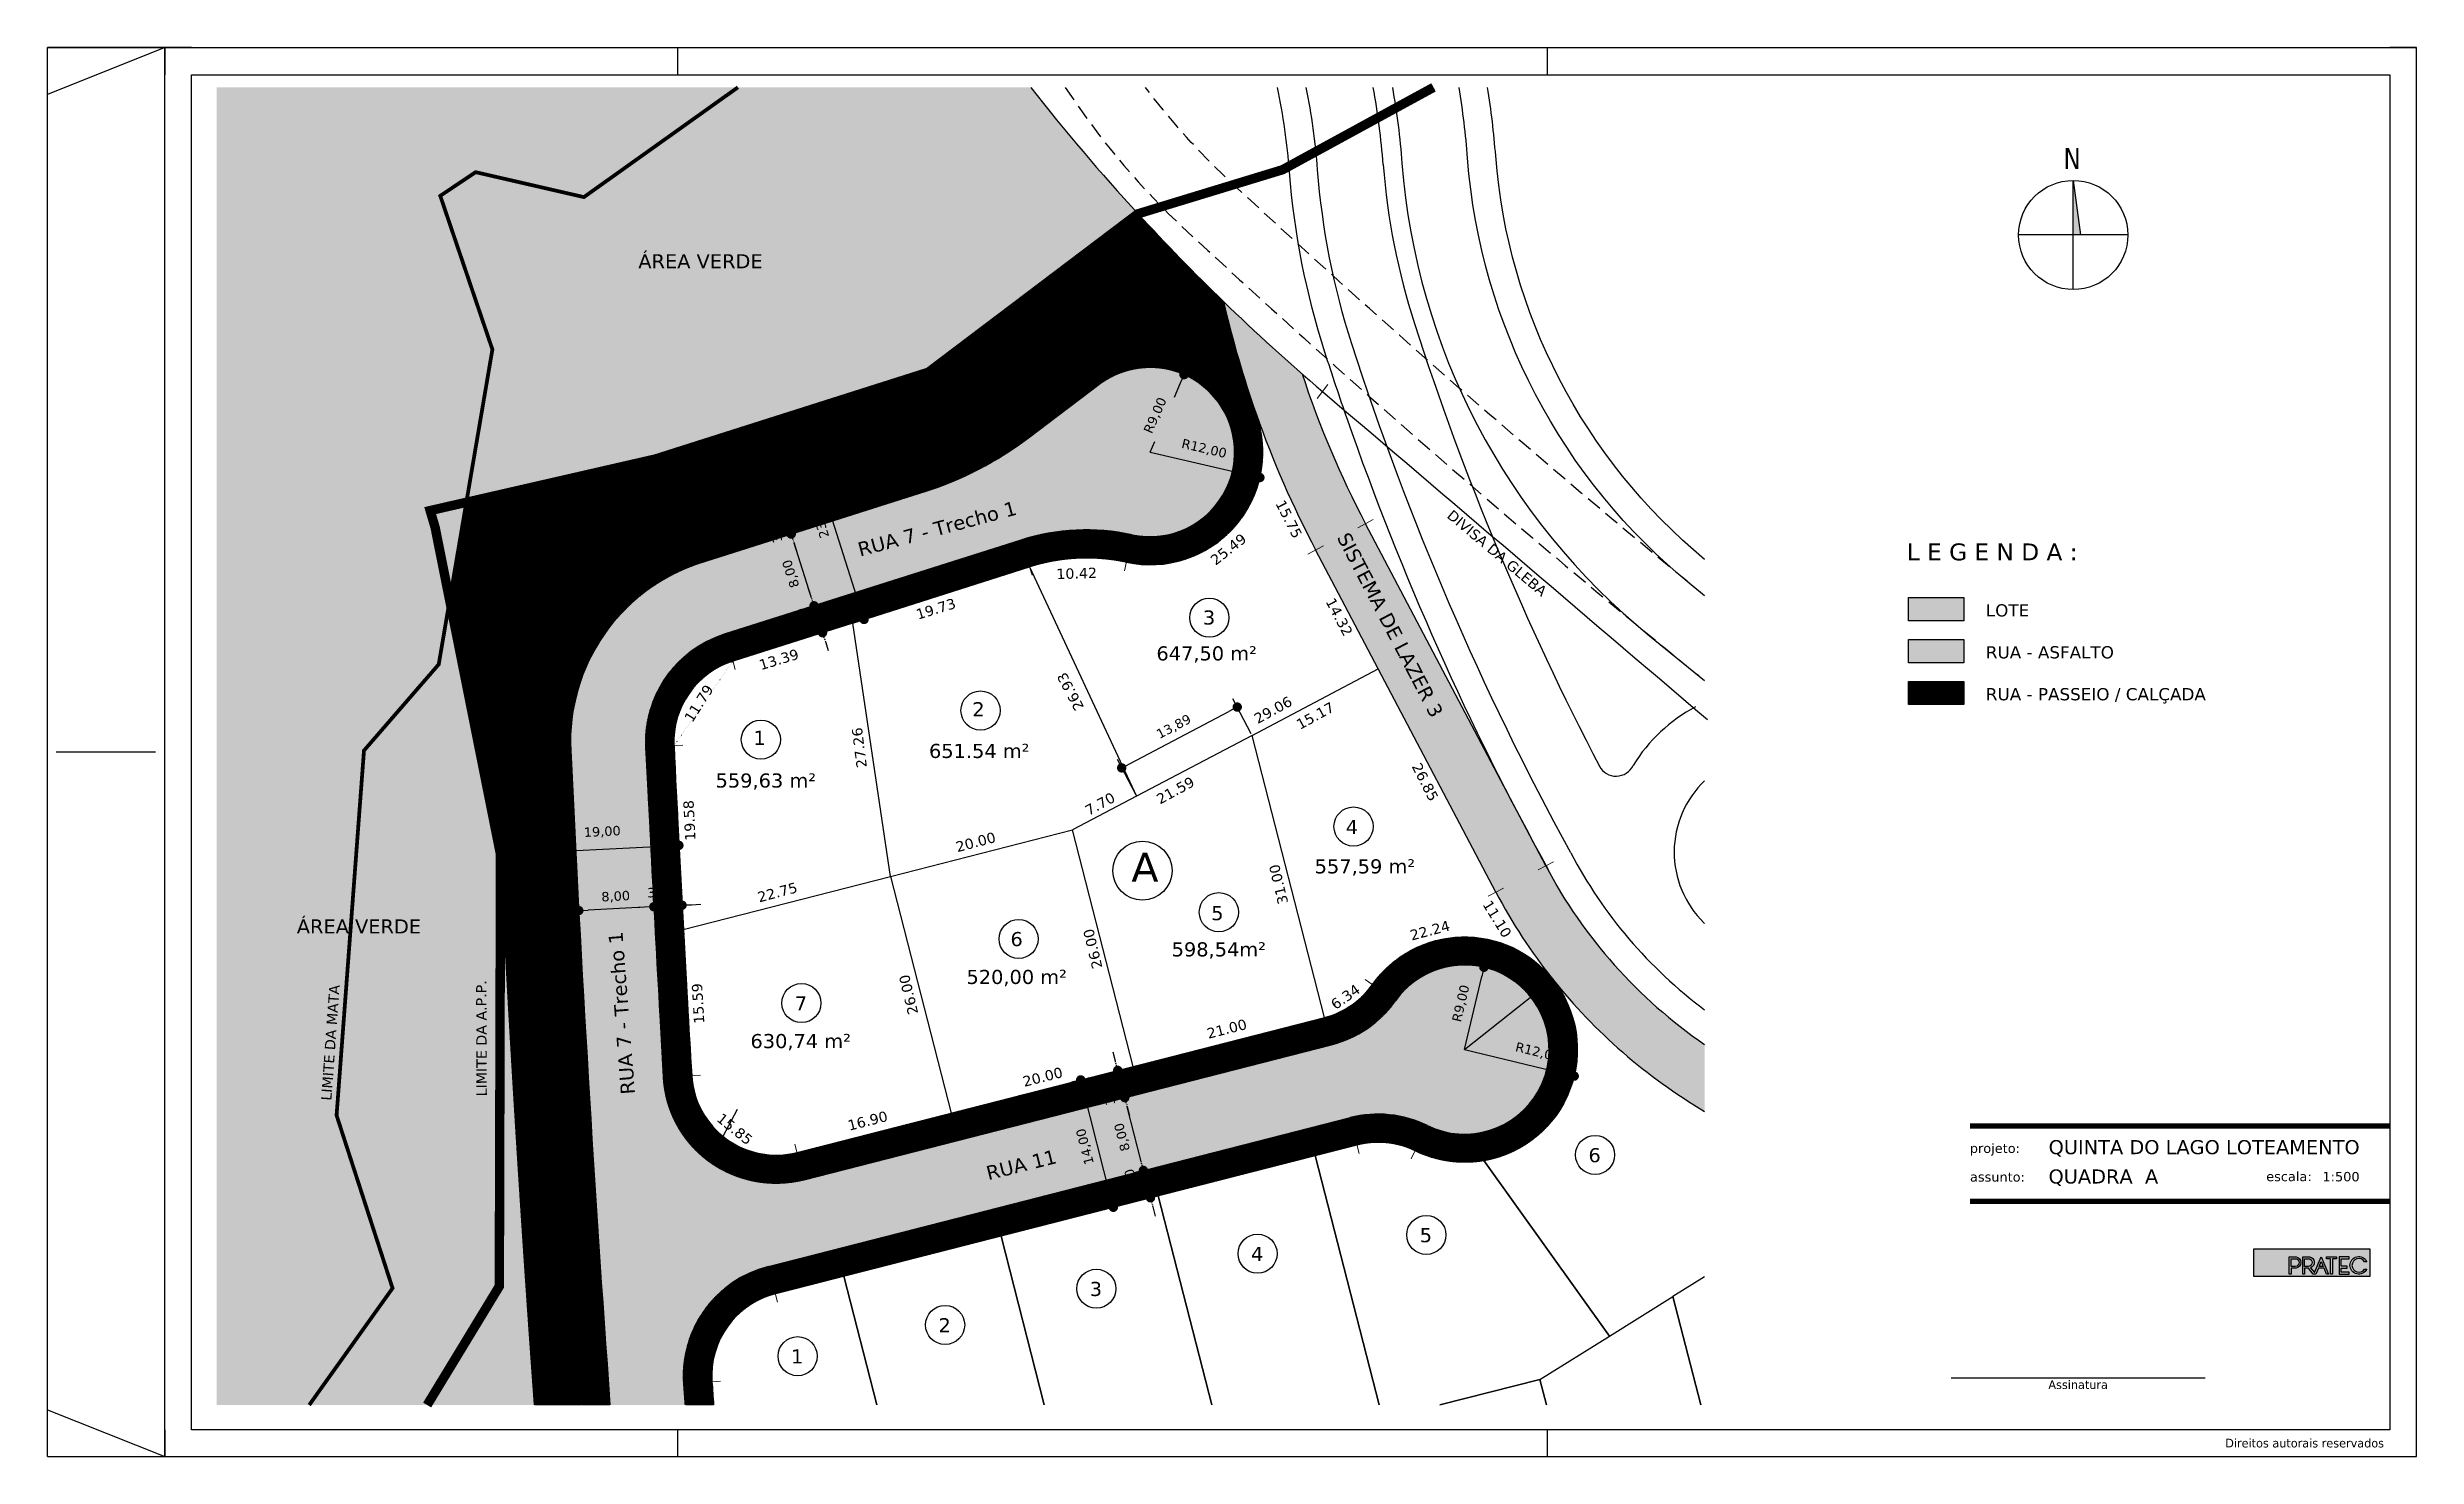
# Model space of a CAD drawing. Header units: metres. Extents: x 274309 to 279208, y 7442650 to 7445760.
# Drawn here: x 278956.4 to 279208.4, y 7444901.8 to 7445051.8 of the extents above; entities that cross this region are included whole.
import ezdxf
from ezdxf.enums import TextEntityAlignment as Align

# ---------------------------------------------------------------- set-up
doc = ezdxf.new("R2010")
doc.units = ezdxf.units.M
doc.header["$LTSCALE"] = 0.0254
doc.header["$PDMODE"] = 35
doc.header["$PDSIZE"] = 0.1
doc.linetypes.add('HIDDEN', pattern=[0.375, 0.25, -0.125])
doc.linetypes.add('HIDDEN2', pattern=[4.7625, 3.175, -1.5875])
for name, color, linetype, true_color in [('APP', 7, 'HIDDEN2', 0x225e25), ('H-APP', 7, 'Continuous', 0x60a333), ('h-asfalto', 7, 'Continuous', 0xd6d6d6), ('H-CALÇADA', 7, 'Continuous', 0xaac695), ('H-LOTES', 7, 'Continuous', 0xf4e3c3), ('MATA', 7, 'Continuous', 0x58b94b)]:
    doc.layers.add(name, color=color, linetype=linetype, true_color=true_color)
for name, color, linetype in [('area-lotes', 3, 'Continuous'), ('BOLINHAS QUADRAS', 1, 'Continuous'), ('BOLINHAS-LOTES', 1, 'Continuous'), ('C-PROP', 7, 'Continuous'), ('CA-018', 251, 'Continuous'), ('CA-03', 7, 'Continuous'), ('CA-04', 4, 'Continuous'), ('CA-06', 6, 'Continuous'), ('CALÇADA', 1, 'Continuous'), ('CONTORNO', 240, 'Continuous'), ('DIVISA', 5, 'Continuous'), ('FL-02', 12, 'Continuous'), ('FL-08', 8, 'Continuous'), ('LAYOUT', 11, 'Continuous'), ('LG018', 251, 'Continuous'), ('LOTES', 3, 'Continuous'), ('NO-02', 12, 'Continuous'), ('NUMERAÇÃO DAS QUADRAS', 5, 'Continuous'), ('RUAS-N', 4, 'Continuous'), ('SOMBRA', 251, 'Continuous'), ('texto-pracas', 3, 'Continuous'), ('tick', 7, 'Continuous'), ('TXT-03', 3, 'Continuous')]:
    doc.layers.add(name, color=color, linetype=linetype)
doc.layers.add('COTAS', color=1, linetype='Continuous', lineweight=5)
doc.styles.add('ARIAL', font='verdana.ttf', dxfattribs={"height": 1})
doc.styles.add('VERDANA', font='verdana.ttf', dxfattribs={"height": 1})
doc.styles.add('ZU', font='verdana.ttf', dxfattribs={"height": 1})
doc.dimstyles.new('ESC.1.1000', dxfattribs={"dimtxt": 1.3, "dimasz": 1, "dimexe": 1, "dimexo": 0.2, "dimtad": 1, "dimzin": 1, "dimtxsty": 'ARIAL', "dimblk": 'DOT', "dimcen": 1, "dimclrd": 200, "dimclre": 200, "dimclrt": 200, "dimaunit": 1, "dimadec": 3, "dimazin": 0, "dimtfac": 1, "dimtmove": 2, "dimatfit": 1, "dimldrblk": 'DOT', "dimfxl": 1, "dimarcsym": 0})
pattern_1 = [(242, (7724051.934077, 7165888.059481), (0.016820151643963, -0.00894343327107), [])]

msp = doc.modelspace()

# ---------------------------------------------------------------- texts
at = {"layer": 'area-lotes', "style": 'ARIAL'}
for s, p in [('3', (279079.316, 7444990.404)), ('647,50 m²', (279074.374, 7444986.587)), ('2', (279054.785, 7444980.643)), ('1', (279031.497, 7444977.598)), ('651.54 m²', (279050.179, 7444976.203)), ('559,63 m²', (279027.476, 7444973.056)), ('4', (279094.516, 7444968.097)), ('557,59 m²', (279091.207, 7444963.918)), ('5', (279080.2, 7444958.937)), ('6', (279058.845, 7444956.178)), ('598,54m²', (279075.993, 7444955.083)), ('520,00 m²', (279054.165, 7444952.15)), ('7', (279035.9, 7444949.34)), ('630,74 m²', (279031.187, 7444945.323))]:
    msp.add_text(s, height=1.5, dxfattribs=at).set_placement(p)
at = {"layer": 'C-PROP', "style": 'VERDANA'}
for s, rotation, p in [('15.75', 296.96617, (279087.009, 7445003.308)), ('DIVISA DA GLEBA', 319.90533, (279105.19, 7445001.864)), ('25.49', 38.26113, (279080.67, 7444996.654)), ('10.42', 1.77308, (279063.747, 7444995.24)), ('19.73', 17.22722, (279049.005, 7444990.919)), ('14.32', 297.67167, (279092.341, 7444992.873)), ('13.39', 16.83896, (279032.295, 7444985.539)), ('26.93', 117.67167, (279066.705, 7444981.61)), ('11.79', 57.67727, (279024.993, 7444979.897)), ('29.06', 28.71408, (279085.152, 7444979.806)), ('15.17', 28.71408, (279089.641, 7444979.185)), ('27.26', 97.26708, (279043.582, 7444975.228)), ('26.85', 296.87687, (279101.507, 7444975.326)), ('7.70', 28.71408, (279067.161, 7444970.034)), ('21.59', 28.71408, (279074.757, 7444971.237)), ('19.58', 92.8459, (279025.341, 7444967.423)), ('20.00', 15.02762, (279053.206, 7444966.169)), ('31.00', 103.42643, (279088.403, 7444960.776)), ('22.75', 15.02762, (279032.112, 7444960.819)), ('11.10', 301.65612, (279109.03, 7444960.623)), ('26.00', 103.42643, (279068.637, 7444953.915)), ('22.24', 14.90532, (279101.527, 7444956.763)), ('LIMITE DA MATA', 85.84091, (278986.593, 7444939.703)), ('LIMITE DA A.P.P.', 90.21655, (279003.14, 7444940.195)), ('15.59', 93.42375, (279026.285, 7444947.947)), ('26.00', 103.42643, (279049.038, 7444949.037)), ('6.34', 35.30775, (279093.424, 7444949.368)), ('21.00', 14.35472, (279079.906, 7444946.309)), ('20.00', 14.35472, (279060.32, 7444941.194)), ('15.85', 321.01172, (279027.493, 7444937.647)), ('16.90', 14.35472, (279041.699, 7444936.524))]:
    msp.add_text(s, height=1.1, rotation=rotation, dxfattribs=at).set_placement(p)
at = {"layer": 'CA-03', "style": 'ZU'}
for s, p in [('projeto:', (279160.905, 7444934.161)), ('assunto:', (279160.923, 7444931.113)), ('escala:', (279192.437, 7444931.16))]:
    msp.add_text(s, height=1, dxfattribs=at).set_placement(p)
at = {"layer": 'CA-04', "style": 'VERDANA'}
msp.add_text('1:500', height=1, dxfattribs=at).set_placement((279198.421, 7444931.142))
at = {"layer": 'CA-06', "style": 'VERDANA'}
for s, p in [('QUINTA DO LAGO LOTEAMENTO', (279169.289, 7444934.032)), ('QUADRA  A', (279169.277, 7444930.909))]:
    msp.add_text(s, height=1.5, dxfattribs=at).set_placement(p)
at = {"layer": 'LG018', "style": 'VERDANA', "width": 0.943272}
msp.add_text('Assinatura', height=0.924, dxfattribs=at).set_placement((279172.431, 7444909.963), align=Align.TOP_CENTER)
msp.add_text('Direitos autorais reservados', height=0.924, dxfattribs=at).set_placement((279188.077, 7444902.819))
at = {"layer": 'NO-02', "style": 'ARIAL', "width": 0.794574}
msp.add_text('N', height=2.25, rotation=180, dxfattribs=at).set_placement((279172.704, 7445041.142))
at = {"layer": 'NUMERAÇÃO DAS QUADRAS', "style": 'ZU'}
msp.add_text('A', height=3.079, rotation=0.0007, dxfattribs=at).set_placement((279071.707, 7444963.035, -9.977))
at = {"layer": 'SOMBRA', "style": 'ARIAL'}
for s, p in [('6', (279120.336, 7444933.178)), ('4', (279084.432, 7444922.665)), ('5', (279102.384, 7444924.661)), ('3', (279067.279, 7444918.939)), ('2', (279051.189, 7444915.08)), ('1', (279035.498, 7444911.753))]:
    msp.add_text(s, height=1.5, dxfattribs=at).set_placement(p)
at = {"layer": 'texto-pracas', "color": 4, "style": 'ARIAL'}
for p in [(279019.254, 7445028.322), (278982.919, 7444957.526)]:
    msp.add_text('ÁREA VERDE', height=1.5, dxfattribs=at).set_placement(p)
for s, rotation, p in [('RUA 7 - Trecho 1', 15.0074, (279042.842, 7444997.635)), ('SISTEMA DE LAZER 3', 297.54317, (279093.54, 7444999.686)), ('RUA 7 - Trecho 1', 94.441, (279018.906, 7444940.445)), ('RUA 11', 14.02592, (279056.486, 7444931.256))]:
    msp.add_text(s, height=1.5, rotation=rotation, dxfattribs=at).set_placement(p)
at = {"layer": 'TXT-03'}
for s, height, style, p in [('L E G E N D A :', 1.8, 'ZU', (279154.198, 7444997.238)), ('LOTE', 1.3, 'VERDANA', (279162.61, 7444991.264)), ('RUA - ASFALTO', 1.3, 'VERDANA', (279162.61, 7444986.803)), ('RUA - PASSEIO / CALÇADA', 1.3, 'VERDANA', (279162.61, 7444982.342))]:
    msp.add_text(s, height=height, dxfattribs=dict(at, style=style)).set_placement(p)

# ---------------------------------------------------------------- blocks, each defined once
blk = doc.blocks.new('_Dot')
at = {"color": 0, "linetype": 'ByBlock', "lineweight": -2}
blk.add_line((-0.5, 0), (-1, 0), dxfattribs=at)
at = {"color": 0, "linetype": 'ByBlock', "const_width": 0.5}
blk.add_lwpolyline([(-0.25, 0, 1), (0.25, 0, 1)], format="xyb", close=True, dxfattribs=at)
blk = doc.blocks.new('*D11')
at = {"layer": 'COTAS', "color": 1, "lineweight": -2, "transparency": 16777216}
for p, q in [((279004.58, 7444966.14), (279004.54, 7444966.94)), ((279005.59, 7444965.99), (279022.57, 7444966.85)), ((279023.56, 7444967.1), (279023.52, 7444967.9))]:
    blk.add_line(p, q, dxfattribs=at)
at = {"layer": 'Defpoints', "color": 0, "transparency": 16777216}
for p in [(279023.57, 7444966.9), (279023.57, 7444966.9), (279004.59, 7444965.94)]:
    blk.add_point(p, dxfattribs=at)
at = {"layer": 'COTAS', "color": 1, "lineweight": -2, "transparency": 16777216}
for p, rotation in [((279023.57, 7444966.9), 2.916482556001712), ((279004.59, 7444965.94), 182.9164825560017)]:
    blk.add_blockref('_Dot', p, dxfattribs=dict(at, rotation=rotation))
at = {"layer": 'COTAS', "color": 1, "transparency": 16777216, "insert": (279015.42, 7444968.31), "char_height": 1, "attachment_point": 5, "rotation": 2.9165, "style": 'ARIAL'}
blk.add_mtext('19,00', dxfattribs=at)
blk = doc.blocks.new('*D12')
at = {"layer": 'COTAS', "color": 1, "lineweight": -2, "ltscale": 10, "transparency": 16777216}
blk.add_line((279107.15, 7444945.17), (279117.84, 7444942.58), dxfattribs=at)
at = {"layer": 'Defpoints', "color": 0, "ltscale": 10, "transparency": 16777216}
for p in [(279107.15, 7444945.17), (279118.82, 7444942.34)]:
    blk.add_point(p, dxfattribs=at)
at = {"layer": 'COTAS', "color": 1, "lineweight": -2, "ltscale": 10, "transparency": 16777216, "rotation": 346.3981913559287}
blk.add_blockref('_Dot', (279118.82, 7444942.34), dxfattribs=at)
at = {"layer": 'COTAS', "color": 1, "ltscale": 10, "transparency": 16777216, "insert": (279114.95, 7444944.85), "char_height": 1, "attachment_point": 5, "rotation": 346.3982, "style": 'ARIAL'}
blk.add_mtext('R12,00', dxfattribs=at)
blk = doc.blocks.new('TICK')
at = {"layer": 'tick', "lineweight": 0}
blk.add_line((-0.93, 0), (0.93, 0), dxfattribs=at)
blk = doc.blocks.new('TICKS')
at = {"layer": 'tick'}
blk.add_blockref('TICK', (0, 0), dxfattribs=at)
blk = doc.blocks.new('TICK1')
at = {"layer": 'tick', "rotation": 179.9999999860566}
blk.add_blockref('TICKS', (0, 0), dxfattribs=at)
blk = doc.blocks.new('*D13')
at = {"layer": 'COTAS', "color": 1, "lineweight": -2, "ltscale": 10, "transparency": 16777216}
for p, q in [((279019.91, 7444960.32), (279018.91, 7444960.27)), ((279020.9, 7444960.57), (279020.86, 7444961.37)), ((279023.91, 7444960.53), (279020.91, 7444960.37)), ((279023.9, 7444960.73), (279023.85, 7444961.53)), ((279024.91, 7444960.58), (279025.9, 7444960.63))]:
    blk.add_line(p, q, dxfattribs=at)
at = {"layer": 'Defpoints', "color": 0, "ltscale": 10, "transparency": 16777216}
for p in [(279020.91, 7444960.37), (279020.91, 7444960.37), (279023.91, 7444960.53)]:
    blk.add_point(p, dxfattribs=at)
at = {"layer": 'COTAS', "color": 1, "lineweight": -2, "ltscale": 10, "transparency": 16777216}
for p, rotation in [((279020.91, 7444960.37), 2.979422525618693), ((279023.91, 7444960.53), 182.9794225256187)]:
    blk.add_blockref('_Dot', p, dxfattribs=dict(at, rotation=rotation))
at = {"layer": 'COTAS', "color": 1, "ltscale": 10, "transparency": 16777216, "insert": (279021.73, 7444961.85), "char_height": 1, "attachment_point": 5, "rotation": 2.9794, "style": 'ARIAL'}
blk.add_mtext('3,00', dxfattribs=at)
blk = doc.blocks.new('*D14')
at = {"layer": 'COTAS', "color": 1, "lineweight": -2, "ltscale": 10, "transparency": 16777216}
for p, q in [((279012.93, 7444959.76), (279012.97, 7444958.96)), ((279019.91, 7444960.32), (279013.92, 7444960.01)), ((279020.92, 7444960.17), (279020.96, 7444959.37))]:
    blk.add_line(p, q, dxfattribs=at)
at = {"layer": 'Defpoints', "color": 0, "ltscale": 10, "transparency": 16777216}
for p in [(279012.92, 7444959.96), (279012.92, 7444959.96), (279020.91, 7444960.37)]:
    blk.add_point(p, dxfattribs=at)
at = {"layer": 'COTAS', "color": 1, "lineweight": -2, "ltscale": 10, "transparency": 16777216}
for p, rotation in [((279012.92, 7444959.96), 182.9794225087803), ((279020.91, 7444960.37), 2.979422508780294)]:
    blk.add_blockref('_Dot', p, dxfattribs=dict(at, rotation=rotation))
at = {"layer": 'COTAS', "color": 1, "ltscale": 10, "transparency": 16777216, "insert": (279016.85, 7444961.42), "char_height": 1, "attachment_point": 5, "rotation": 2.9794, "style": 'ARIAL'}
blk.add_mtext('8,00', dxfattribs=at)
blk = doc.blocks.new('*D15')
at = {"layer": 'COTAS', "color": 1, "lineweight": -2, "ltscale": 10, "transparency": 16777216}
for p, q in [((279004.94, 7444959.34), (279004.98, 7444958.54)), ((279011.92, 7444959.9), (279005.93, 7444959.59)), ((279012.93, 7444959.76), (279012.97, 7444958.96))]:
    blk.add_line(p, q, dxfattribs=at)
at = {"layer": 'Defpoints', "color": 0, "ltscale": 10, "transparency": 16777216}
for p in [(279004.93, 7444959.54), (279004.93, 7444959.54), (279012.92, 7444959.96)]:
    blk.add_point(p, dxfattribs=at)
at = {"layer": 'COTAS', "color": 1, "lineweight": -2, "ltscale": 10, "transparency": 16777216}
for p, rotation in [((279004.93, 7444959.54), 182.9794225087803), ((279012.92, 7444959.96), 2.979422508780294)]:
    blk.add_blockref('_Dot', p, dxfattribs=dict(at, rotation=rotation))
at = {"layer": 'COTAS', "color": 1, "ltscale": 10, "transparency": 16777216, "insert": (279008.86, 7444961.01), "char_height": 1, "attachment_point": 5, "rotation": 2.9794, "style": 'ARIAL'}
blk.add_mtext('8,00', dxfattribs=at)
blk = doc.blocks.new('*D19')
at = {"layer": 'COTAS', "color": 1, "lineweight": -2, "ltscale": 10, "transparency": 16777216}
for p, q in [((279036.49, 7445012.93), (279037.25, 7445013.17)), ((279042.97, 7444991.9), (279036.6, 7445011.91)), ((279043.46, 7444991.01), (279044.22, 7444991.25))]:
    blk.add_line(p, q, dxfattribs=at)
at = {"layer": 'Defpoints', "color": 0, "linetype": 'HIDDEN2', "ltscale": 10, "transparency": 16777216}
for p in [(279036.3, 7445012.87), (279036.3, 7445012.87), (279043.27, 7444990.95)]:
    blk.add_point(p, dxfattribs=at)
at = {"layer": 'COTAS', "color": 1, "linetype": 'HIDDEN2', "lineweight": -2, "ltscale": 10, "transparency": 16777216}
for p, rotation in [((279036.3, 7445012.87), 107.6398413055832), ((279043.27, 7444990.95), 287.6398413055832)]:
    blk.add_blockref('_Dot', p, dxfattribs=dict(at, rotation=rotation))
at = {"layer": 'COTAS', "color": 1, "linetype": 'HIDDEN2', "ltscale": 10, "transparency": 16777216, "insert": (279038.58, 7445001.53), "char_height": 1, "attachment_point": 5, "rotation": 107.6398, "style": 'ARIAL'}
blk.add_mtext('23,00', dxfattribs=at)
blk = doc.blocks.new('*D20')
at = {"layer": 'COTAS', "color": 1, "lineweight": -2, "ltscale": 10, "transparency": 16777216}
for p, q in [((279037.75, 7444992.34), (279036.99, 7444992.1)), ((279037.64, 7444993.36), (279037.34, 7444994.31)), ((279038.85, 7444989.54), (279037.95, 7444992.4)), ((279038.66, 7444989.48), (279037.9, 7444989.24)), ((279039.16, 7444988.59), (279039.46, 7444987.64))]:
    blk.add_line(p, q, dxfattribs=at)
at = {"layer": 'Defpoints', "color": 0, "linetype": 'HIDDEN2', "ltscale": 10, "transparency": 16777216}
for p in [(279037.95, 7444992.4), (279037.95, 7444992.4), (279038.85, 7444989.54)]:
    blk.add_point(p, dxfattribs=at)
at = {"layer": 'COTAS', "color": 1, "linetype": 'HIDDEN2', "lineweight": -2, "ltscale": 10, "transparency": 16777216}
for p, rotation in [((279037.95, 7444992.4), 287.6398413268846), ((279038.85, 7444989.54), 107.6398413268846)]:
    blk.add_blockref('_Dot', p, dxfattribs=dict(at, rotation=rotation))
at = {"layer": 'COTAS', "color": 1, "linetype": 'HIDDEN2', "ltscale": 10, "transparency": 16777216, "insert": (279036.96, 7444990.7), "char_height": 1, "attachment_point": 5, "rotation": 107.6398, "style": 'ARIAL'}
blk.add_mtext('3,00', dxfattribs=at)
blk = doc.blocks.new('*D21')
at = {"layer": 'COTAS', "color": 1, "lineweight": -2, "ltscale": 10, "transparency": 16777216}
for p, q in [((279035.71, 7445000.09), (279036.47, 7445000.33)), ((279037.64, 7444993.36), (279035.82, 7444999.07)), ((279037.75, 7444992.34), (279036.99, 7444992.1))]:
    blk.add_line(p, q, dxfattribs=at)
at = {"layer": 'Defpoints', "color": 0, "linetype": 'HIDDEN2', "ltscale": 10, "transparency": 16777216}
for p in [(279035.52, 7445000.03), (279035.52, 7445000.03), (279037.95, 7444992.4)]:
    blk.add_point(p, dxfattribs=at)
at = {"layer": 'COTAS', "color": 1, "linetype": 'HIDDEN2', "lineweight": -2, "ltscale": 10, "transparency": 16777216}
for p, rotation in [((279035.52, 7445000.03), 107.6398412483022), ((279037.95, 7444992.4), 287.6398412483022)]:
    blk.add_blockref('_Dot', p, dxfattribs=dict(at, rotation=rotation))
at = {"layer": 'COTAS', "color": 1, "linetype": 'HIDDEN2', "ltscale": 10, "transparency": 16777216, "insert": (279035.53, 7444995.83), "char_height": 1, "attachment_point": 5, "rotation": 107.6398, "style": 'ARIAL'}
blk.add_mtext('8,00', dxfattribs=at)
blk = doc.blocks.new('*D22')
at = {"layer": 'COTAS', "color": 1, "lineweight": -2, "ltscale": 10, "transparency": 16777216}
for p, q in [((279034.31, 7445003.84), (279034.01, 7445004.79)), ((279035.52, 7445000.03), (279034.61, 7445002.89)), ((279034.8, 7445002.95), (279035.56, 7445003.19)), ((279035.33, 7444999.97), (279034.57, 7444999.72)), ((279035.82, 7444999.07), (279036.13, 7444998.12))]:
    blk.add_line(p, q, dxfattribs=at)
at = {"layer": 'Defpoints', "color": 0, "linetype": 'HIDDEN2', "ltscale": 10, "transparency": 16777216}
for p in [(279034.61, 7445002.89), (279034.61, 7445002.89), (279035.52, 7445000.03)]:
    blk.add_point(p, dxfattribs=at)
at = {"layer": 'COTAS', "color": 1, "linetype": 'HIDDEN2', "lineweight": -2, "ltscale": 10, "transparency": 16777216}
for p, rotation in [((279034.61, 7445002.89), 287.6398412483022), ((279035.52, 7445000.03), 107.6398412483022)]:
    blk.add_blockref('_Dot', p, dxfattribs=dict(at, rotation=rotation))
at = {"layer": 'COTAS', "color": 1, "linetype": 'HIDDEN2', "ltscale": 10, "transparency": 16777216, "insert": (279033.74, 7445000.62), "char_height": 1, "attachment_point": 5, "rotation": 107.6398, "style": 'ARIAL'}
blk.add_mtext('3,00', dxfattribs=at)
blk = doc.blocks.new('*D23')
at = {"layer": 'COTAS', "color": 1, "lineweight": -2, "ltscale": 10, "transparency": 16777216}
for p, q in [((279032.08, 7445011.52), (279032.84, 7445011.77)), ((279034.31, 7445003.84), (279032.19, 7445010.51)), ((279034.42, 7445002.83), (279033.66, 7445002.58))]:
    blk.add_line(p, q, dxfattribs=at)
at = {"layer": 'Defpoints', "color": 0, "linetype": 'HIDDEN2', "ltscale": 10, "transparency": 16777216}
for p in [(279031.88, 7445011.46), (279031.88, 7445011.46), (279034.61, 7445002.89)]:
    blk.add_point(p, dxfattribs=at)
at = {"layer": 'COTAS', "color": 1, "linetype": 'HIDDEN2', "lineweight": -2, "ltscale": 10, "transparency": 16777216}
for p, rotation in [((279031.88, 7445011.46), 107.6398412483022), ((279034.61, 7445002.89), 287.6398412483022)]:
    blk.add_blockref('_Dot', p, dxfattribs=dict(at, rotation=rotation))
at = {"layer": 'COTAS', "color": 1, "linetype": 'HIDDEN2', "ltscale": 10, "transparency": 16777216, "insert": (279032.05, 7445006.79), "char_height": 1, "attachment_point": 5, "rotation": 107.6398, "style": 'ARIAL'}
blk.add_mtext('9,00', dxfattribs=at)
blk = doc.blocks.new('*D24')
at = {"layer": 'COTAS', "color": 1, "lineweight": -2, "ltscale": 10, "transparency": 16777216}
for p, q in [((279066.13, 7444941.89), (279065.35, 7444941.69)), ((279069.54, 7444929.35), (279066.57, 7444940.97)), ((279069.6, 7444928.33), (279068.82, 7444928.13))]:
    blk.add_line(p, q, dxfattribs=at)
at = {"layer": 'Defpoints', "color": 0, "linetype": 'HIDDEN2', "ltscale": 10, "transparency": 16777216}
for p in [(279066.32, 7444941.94), (279066.32, 7444941.94), (279069.79, 7444928.38)]:
    blk.add_point(p, dxfattribs=at)
at = {"layer": 'COTAS', "color": 1, "linetype": 'HIDDEN2', "lineweight": -2, "ltscale": 10, "transparency": 16777216}
for p, rotation in [((279066.32, 7444941.94), 104.3547187589563), ((279069.79, 7444928.38), 284.3547187589563)]:
    blk.add_blockref('_Dot', p, dxfattribs=dict(at, rotation=rotation))
at = {"layer": 'COTAS', "color": 1, "linetype": 'HIDDEN2', "ltscale": 10, "transparency": 16777216, "insert": (279066.83, 7444934.85), "char_height": 1, "attachment_point": 5, "rotation": 104.3547, "style": 'ARIAL'}
blk.add_mtext('14,00', dxfattribs=at)
blk = doc.blocks.new('*D25')
at = {"layer": 'COTAS', "color": 1, "lineweight": -2, "ltscale": 10, "transparency": 16777216}
for p, q in [((279072.74, 7444933.26), (279072.5, 7444934.23)), ((279072.8, 7444932.25), (279072.02, 7444932.05)), ((279073.74, 7444929.39), (279072.99, 7444932.3)), ((279073.54, 7444929.34), (279072.77, 7444929.14)), ((279073.98, 7444928.42), (279074.23, 7444927.45))]:
    blk.add_line(p, q, dxfattribs=at)
at = {"layer": 'Defpoints', "color": 0, "linetype": 'HIDDEN2', "ltscale": 10, "transparency": 16777216}
for p in [(279072.99, 7444932.3), (279072.99, 7444932.3), (279073.74, 7444929.39)]:
    blk.add_point(p, dxfattribs=at)
at = {"layer": 'COTAS', "color": 1, "linetype": 'HIDDEN2', "lineweight": -2, "ltscale": 10, "transparency": 16777216}
for p, rotation in [((279072.99, 7444932.3), 284.3547187597557), ((279073.74, 7444929.39), 104.3547187597557)]:
    blk.add_blockref('_Dot', p, dxfattribs=dict(at, rotation=rotation))
at = {"layer": 'COTAS', "color": 1, "linetype": 'HIDDEN2', "ltscale": 10, "transparency": 16777216, "insert": (279071.86, 7444930.98), "char_height": 1, "attachment_point": 5, "rotation": 104.3547, "style": 'ARIAL'}
blk.add_mtext('3,00', dxfattribs=at)
blk = doc.blocks.new('*D26')
at = {"layer": 'COTAS', "color": 1, "lineweight": -2, "ltscale": 10, "transparency": 16777216}
for p, q in [((279071.2, 7444940.1), (279071.98, 7444940.29)), ((279072.74, 7444933.26), (279071.26, 7444939.08)), ((279072.8, 7444932.25), (279072.02, 7444932.05))]:
    blk.add_line(p, q, dxfattribs=at)
at = {"layer": 'Defpoints', "color": 0, "linetype": 'HIDDEN2', "ltscale": 10, "transparency": 16777216}
for p in [(279071.01, 7444940.05), (279071.01, 7444940.05), (279072.99, 7444932.3)]:
    blk.add_point(p, dxfattribs=at)
at = {"layer": 'COTAS', "color": 1, "linetype": 'HIDDEN2', "lineweight": -2, "ltscale": 10, "transparency": 16777216}
for p, rotation in [((279071.01, 7444940.05), 104.3547187469338), ((279072.99, 7444932.3), 284.3547187469338)]:
    blk.add_blockref('_Dot', p, dxfattribs=dict(at, rotation=rotation))
at = {"layer": 'COTAS', "color": 1, "linetype": 'HIDDEN2', "ltscale": 10, "transparency": 16777216, "insert": (279070.78, 7444935.86), "char_height": 1, "attachment_point": 5, "rotation": 104.3547, "style": 'ARIAL'}
blk.add_mtext('8,00', dxfattribs=at)
blk = doc.blocks.new('*D27')
at = {"layer": 'COTAS', "color": 1, "lineweight": -2, "ltscale": 10, "transparency": 16777216}
for p, q in [((279070.02, 7444943.92), (279069.77, 7444944.89)), ((279071.01, 7444940.05), (279070.26, 7444942.95)), ((279070.46, 7444943), (279071.23, 7444943.2)), ((279070.81, 7444940), (279070.04, 7444939.8)), ((279071.26, 7444939.08), (279071.5, 7444938.11))]:
    blk.add_line(p, q, dxfattribs=at)
at = {"layer": 'Defpoints', "color": 0, "linetype": 'HIDDEN2', "ltscale": 10, "transparency": 16777216}
for p in [(279070.26, 7444942.95), (279070.26, 7444942.95), (279071.01, 7444940.05)]:
    blk.add_point(p, dxfattribs=at)
at = {"layer": 'COTAS', "color": 1, "linetype": 'HIDDEN2', "lineweight": -2, "ltscale": 10, "transparency": 16777216}
for p, rotation in [((279070.26, 7444942.95), 284.3547187469338), ((279071.01, 7444940.05), 104.3547187469338)]:
    blk.add_blockref('_Dot', p, dxfattribs=dict(at, rotation=rotation))
at = {"layer": 'COTAS', "color": 1, "linetype": 'HIDDEN2', "ltscale": 10, "transparency": 16777216, "insert": (279069.23, 7444940.76), "char_height": 1, "attachment_point": 5, "rotation": 104.3547, "style": 'ARIAL'}
blk.add_mtext('3,00', dxfattribs=at)
blk = doc.blocks.new('*D28')
at = {"layer": 'COTAS', "color": 1, "lineweight": -2, "ltscale": 10, "transparency": 16777216}
for p, q in [((279084.46, 7444978.79), (279082.51, 7444982.5)), ((279071.57, 7444975.62), (279082.09, 7444981.15)), ((279072.17, 7444972.32), (279070.22, 7444976.04))]:
    blk.add_line(p, q, dxfattribs=at)
at = {"layer": 'Defpoints', "color": 0, "ltscale": 10, "transparency": 16777216}
for p in [(279082.97, 7444981.62), (279084.55, 7444978.61), (279072.27, 7444972.14)]:
    blk.add_point(p, dxfattribs=at)
at = {"layer": 'COTAS', "color": 1, "lineweight": -2, "ltscale": 10, "transparency": 16777216}
for p, rotation in [((279082.97, 7444981.62), 27.75825585878655), ((279070.68, 7444975.15), 207.7582558587866)]:
    blk.add_blockref('_Dot', p, dxfattribs=dict(at, rotation=rotation))
at = {"layer": 'COTAS', "color": 1, "ltscale": 10, "transparency": 16777216, "insert": (279076.24, 7444979.5), "char_height": 1, "attachment_point": 5, "rotation": 27.7583, "style": 'ARIAL'}
blk.add_mtext('13,89', dxfattribs=at)
blk = doc.blocks.new('*D16')
at = {"layer": 'COTAS', "color": 1, "lineweight": -2, "ltscale": 10, "transparency": 16777216}
for p, q in [((279076.91, 7445016.09), (279076.25, 7445014.57)), ((279073.69, 7445008.76), (279074.19, 7445009.9))]:
    blk.add_line(p, q, dxfattribs=at)
at = {"layer": 'Defpoints', "color": 0, "ltscale": 10, "transparency": 16777216}
for p in [(279077.31, 7445017), (279073.69, 7445008.76)]:
    blk.add_point(p, dxfattribs=at)
at = {"layer": 'COTAS', "color": 1, "lineweight": -2, "ltscale": 10, "transparency": 16777216, "rotation": 66.2869608514392}
blk.add_blockref('_Dot', (279077.31, 7445017), dxfattribs=at)
at = {"layer": 'COTAS', "color": 1, "ltscale": 10, "transparency": 16777216, "insert": (279074.29, 7445012.65), "char_height": 1, "attachment_point": 5, "rotation": 66.287, "style": 'ARIAL'}
blk.add_mtext('R9,00', dxfattribs=at)
blk = doc.blocks.new('*D17')
at = {"layer": 'COTAS', "color": 1, "lineweight": -2, "ltscale": 10, "transparency": 16777216}
blk.add_line((279107.15, 7444945.17), (279108.98, 7444952.96), dxfattribs=at)
at = {"layer": 'Defpoints', "color": 0, "ltscale": 10, "transparency": 16777216}
for p in [(279109.21, 7444953.93), (279107.15, 7444945.17)]:
    blk.add_point(p, dxfattribs=at)
at = {"layer": 'COTAS', "color": 1, "lineweight": -2, "ltscale": 10, "transparency": 16777216, "rotation": 76.81163458302629}
blk.add_blockref('_Dot', (279109.21, 7444953.93), dxfattribs=at)
at = {"layer": 'COTAS', "color": 1, "ltscale": 10, "transparency": 16777216, "insert": (279106.81, 7444950.07), "char_height": 1, "attachment_point": 5, "rotation": 76.8116, "style": 'ARIAL'}
blk.add_mtext('R9,00', dxfattribs=at)
blk = doc.blocks.new('*D18')
at = {"layer": 'COTAS', "color": 1, "lineweight": -2, "ltscale": 10, "transparency": 16777216}
blk.add_line((279073.69, 7445008.76), (279084.41, 7445006.28), dxfattribs=at)
at = {"layer": 'Defpoints', "color": 0, "ltscale": 10, "transparency": 16777216}
for p in [(279073.69, 7445008.76), (279085.38, 7445006.05)]:
    blk.add_point(p, dxfattribs=at)
at = {"layer": 'COTAS', "color": 1, "lineweight": -2, "ltscale": 10, "transparency": 16777216, "rotation": 346.9600785423212}
blk.add_blockref('_Dot', (279085.38, 7445006.05), dxfattribs=at)
at = {"layer": 'COTAS', "color": 1, "ltscale": 10, "transparency": 16777216, "insert": (279079.44, 7445009.09), "char_height": 1, "attachment_point": 5, "rotation": 346.9601, "style": 'ARIAL'}
blk.add_mtext('R12,00', dxfattribs=at)
blk = doc.blocks.new('PRATEC-PRETO')
at = {"ltscale": 10, "true_color": 0xffffff}
h = blk.add_hatch(color=7, dxfattribs=at)
h.dxf.hatch_style = 1
h.paths.add_polyline_path([(0.0283, 0.0129), (0.0238, 0.0129), (0.0238, 0.0015), (0.0251, 0.0015), (0.0251, 0.0054), (0.0283, 0.0054, 0.83294)])
h.paths.add_polyline_path([(0.0278, 0.0066), (0.0251, 0.0066), (0.0251, 0.0117), (0.0278, 0.0117, -0.975629)], flags=16)
h.paths.add_polyline_path([(0.0373, 0.0129), (0.0328, 0.0129), (0.0328, 0.0015), (0.034, 0.0015), (0.034, 0.0054), (0.0365, 0.0054), (0.0397, 0.0015), (0.0415, 0.0015), (0.0433, 0.0054), (0.0469, 0.0054), (0.0485, 0.0015), (0.0499, 0.0015), (0.045, 0.0129), (0.0405, 0.0025), (0.038, 0.0056, 0.74719)])
h.paths.add_polyline_path([(0.0365, 0.0117, -0.975629), (0.0365, 0.0066), (0.034, 0.0066), (0.034, 0.0117)], flags=16)
h.paths.add_polyline_path([(0.0449, 0.0098), (0.0463, 0.0066), (0.0436, 0.0066)], flags=16)
h.paths.add_polyline_path([(0.0553, 0.0129), (0.0485, 0.0129), (0.0485, 0.0116), (0.0513, 0.0116), (0.0513, 0.0015), (0.0525, 0.0015), (0.0525, 0.0116), (0.0553, 0.0116)])
h.paths.add_polyline_path([(0.0637, 0.0129), (0.057, 0.0129), (0.057, 0.0015), (0.0637, 0.0015), (0.0637, 0.0027), (0.0582, 0.0027), (0.0582, 0.0054), (0.0622, 0.0054), (0.0622, 0.0067), (0.0582, 0.0067), (0.0582, 0.0116), (0.0637, 0.0116)])
h.paths.add_polyline_path([(0.0753, 0.0048), (0.0739, 0.0048, -3.43255), (0.0739, 0.0097), (0.0753, 0.0097, 4.548615)])
at = {"layer": 'CONTORNO', "true_color": 0x000000}
h = blk.add_hatch(color=18, dxfattribs=at)
h.paths.add_polyline_path([(0, 0.018), (0, 0), (0.0775, 0), (0.0775, 0.018)])
h.paths.add_polyline_path([(0.0238, 0.0129), (0.0283, 0.0129, -0.83294), (0.0283, 0.0054), (0.0251, 0.0054), (0.0251, 0.0015), (0.0238, 0.0015)], flags=16)
h.paths.add_polyline_path([(0.0251, 0.0117), (0.0278, 0.0117, -0.975629), (0.0278, 0.0066), (0.0251, 0.0066)], flags=0)
h.paths.add_polyline_path([(0.0328, 0.0129), (0.0373, 0.0129, -0.74719), (0.038, 0.0056), (0.0405, 0.0025), (0.045, 0.0129), (0.0499, 0.0015), (0.0485, 0.0015), (0.0469, 0.0054), (0.0433, 0.0054), (0.0415, 0.0015), (0.0397, 0.0015), (0.0365, 0.0054), (0.034, 0.0054), (0.034, 0.0015), (0.0328, 0.0015)], flags=16)
h.paths.add_polyline_path([(0.034, 0.0117), (0.0365, 0.0117, -0.975629), (0.0365, 0.0066), (0.034, 0.0066)], flags=0)
h.paths.add_polyline_path([(0.0436, 0.0066), (0.0449, 0.0098), (0.0463, 0.0066)], flags=0)
h.paths.add_polyline_path([(0.0485, 0.0129), (0.0553, 0.0129), (0.0553, 0.0116), (0.0525, 0.0116), (0.0525, 0.0015), (0.0513, 0.0015), (0.0513, 0.0116), (0.0485, 0.0116)], flags=16)
h.paths.add_polyline_path([(0.057, 0.0129), (0.0637, 0.0129), (0.0637, 0.0116), (0.0582, 0.0116), (0.0582, 0.0067), (0.0622, 0.0067), (0.0622, 0.0054), (0.0582, 0.0054), (0.0582, 0.0027), (0.0637, 0.0027), (0.0637, 0.0015), (0.057, 0.0015)], flags=16)
h.paths.add_polyline_path([(0.0753, 0.0097), (0.0739, 0.0097, 3.43255), (0.0739, 0.0048), (0.0753, 0.0048, -4.548615)], flags=16)
at = {"layer": 'CONTORNO'}
blk.add_lwpolyline([(0, 0), (0.0775, 0), (0.0775, 0.018), (0, 0.018)], close=True, dxfattribs=at)
for points in [[(0.0238, 0.0015), (0.0238, 0.0129), (0.0283, 0.0129, -0.83294), (0.0283, 0.0054), (0.0251, 0.0054), (0.0251, 0.0015)], [(0.0397, 0.0015), (0.0365, 0.0054), (0.034, 0.0054), (0.034, 0.0015), (0.0328, 0.0015), (0.0328, 0.0129), (0.0373, 0.0129, -0.74719), (0.038, 0.0056), (0.0405, 0.0025), (0.045, 0.0129), (0.0499, 0.0015), (0.0485, 0.0015), (0.0469, 0.0054), (0.0433, 0.0054), (0.0415, 0.0015)], [(0.0753, 0.0097), (0.0739, 0.0097, 3.43255), (0.0739, 0.0048), (0.0753, 0.0048, -4.548615)]]:
    blk.add_lwpolyline(points, format="xyb", close=True, dxfattribs=at)
for points in [[(0.0251, 0.0066), (0.0251, 0.0117), (0.0278, 0.0117, -0.975629), (0.0278, 0.0066), (0.0251, 0.0066)], [(0.034, 0.0066), (0.034, 0.0117), (0.0365, 0.0117, -0.975629), (0.0365, 0.0066), (0.034, 0.0066)]]:
    blk.add_lwpolyline(points, format="xyb", dxfattribs=at)
for points in [[(0.0436, 0.0066), (0.0449, 0.0098), (0.0463, 0.0066), (0.0436, 0.0066)], [(0.0513, 0.0015), (0.0513, 0.0116), (0.0485, 0.0116), (0.0485, 0.0129), (0.0553, 0.0129), (0.0553, 0.0116), (0.0525, 0.0116), (0.0525, 0.0015), (0.0513, 0.0015)], [(0.0637, 0.0129), (0.057, 0.0129), (0.057, 0.0015), (0.0637, 0.0015), (0.0637, 0.0027), (0.0582, 0.0027), (0.0582, 0.0054), (0.0622, 0.0054), (0.0622, 0.0067), (0.0582, 0.0067), (0.0582, 0.0116), (0.0637, 0.0116), (0.0637, 0.0129)]]:
    blk.add_lwpolyline(points, dxfattribs=at)
blk = doc.blocks.new('*D33')
at = {"layer": 'COTAS', "color": 1, "lineweight": -2, "transparency": 16777216}
for p, q in [((279004.58, 7444966.14), (279004.54, 7444966.94)), ((279005.59, 7444965.99), (279022.57, 7444966.85)), ((279023.56, 7444967.1), (279023.52, 7444967.9))]:
    blk.add_line(p, q, dxfattribs=at)
at = {"layer": 'Defpoints', "color": 0, "transparency": 16777216}
for p in [(279023.57, 7444966.9), (279023.57, 7444966.9), (279004.59, 7444965.94)]:
    blk.add_point(p, dxfattribs=at)
at = {"layer": 'COTAS', "color": 1, "lineweight": -2, "transparency": 16777216}
for p, rotation in [((279023.57, 7444966.9), 2.916482556001712), ((279004.59, 7444965.94), 182.9164825560017)]:
    blk.add_blockref('_Dot', p, dxfattribs=dict(at, rotation=rotation))
at = {"layer": 'COTAS', "color": 1, "transparency": 16777216, "insert": (279015.42, 7444968.31), "char_height": 1, "attachment_point": 5, "rotation": 2.9165, "style": 'ARIAL'}
blk.add_mtext('19,00', dxfattribs=at)
blk = doc.blocks.new('*D34')
at = {"layer": 'COTAS', "color": 1, "lineweight": -2, "ltscale": 10, "transparency": 16777216}
blk.add_line((279107.15, 7444945.17), (279117.84, 7444942.58), dxfattribs=at)
at = {"layer": 'Defpoints', "color": 0, "ltscale": 10, "transparency": 16777216}
for p in [(279107.15, 7444945.17), (279118.82, 7444942.34)]:
    blk.add_point(p, dxfattribs=at)
at = {"layer": 'COTAS', "color": 1, "lineweight": -2, "ltscale": 10, "transparency": 16777216, "rotation": 346.3981913510838}
blk.add_blockref('_Dot', (279118.82, 7444942.34), dxfattribs=at)
at = {"layer": 'COTAS', "color": 1, "ltscale": 10, "transparency": 16777216, "insert": (279114.95, 7444944.85), "char_height": 1, "attachment_point": 5, "rotation": 346.3982, "style": 'ARIAL'}
blk.add_mtext('R12,00', dxfattribs=at)
blk = doc.blocks.new('*D35')
at = {"layer": 'COTAS', "color": 1, "lineweight": -2, "ltscale": 10, "transparency": 16777216}
for p, q in [((279019.91, 7444960.32), (279018.91, 7444960.27)), ((279020.9, 7444960.57), (279020.86, 7444961.37)), ((279023.91, 7444960.53), (279020.91, 7444960.37)), ((279023.9, 7444960.73), (279023.85, 7444961.53)), ((279024.91, 7444960.58), (279025.9, 7444960.63))]:
    blk.add_line(p, q, dxfattribs=at)
at = {"layer": 'Defpoints', "color": 0, "ltscale": 10, "transparency": 16777216}
for p in [(279020.91, 7444960.37), (279020.91, 7444960.37), (279023.91, 7444960.53)]:
    blk.add_point(p, dxfattribs=at)
at = {"layer": 'COTAS', "color": 1, "lineweight": -2, "ltscale": 10, "transparency": 16777216}
for p, rotation in [((279020.91, 7444960.37), 2.979422525618693), ((279023.91, 7444960.53), 182.9794225256187)]:
    blk.add_blockref('_Dot', p, dxfattribs=dict(at, rotation=rotation))
at = {"layer": 'COTAS', "color": 1, "ltscale": 10, "transparency": 16777216, "insert": (279021.73, 7444961.85), "char_height": 1, "attachment_point": 5, "rotation": 2.9794, "style": 'ARIAL'}
blk.add_mtext('3,00', dxfattribs=at)
blk = doc.blocks.new('*D36')
at = {"layer": 'COTAS', "color": 1, "lineweight": -2, "ltscale": 10, "transparency": 16777216}
for p, q in [((279012.91, 7444960.16), (279012.87, 7444960.96)), ((279019.91, 7444960.32), (279013.92, 7444960.01)), ((279020.92, 7444960.17), (279020.96, 7444959.37))]:
    blk.add_line(p, q, dxfattribs=at)
at = {"layer": 'Defpoints', "color": 0, "ltscale": 10, "transparency": 16777216}
for p in [(279012.92, 7444959.96), (279012.92, 7444959.96), (279020.91, 7444960.37)]:
    blk.add_point(p, dxfattribs=at)
at = {"layer": 'COTAS', "color": 1, "lineweight": -2, "ltscale": 10, "transparency": 16777216}
for p, rotation in [((279012.92, 7444959.96), 182.9794225087803), ((279020.91, 7444960.37), 2.979422508780294)]:
    blk.add_blockref('_Dot', p, dxfattribs=dict(at, rotation=rotation))
at = {"layer": 'COTAS', "color": 1, "ltscale": 10, "transparency": 16777216, "insert": (279016.85, 7444961.42), "char_height": 1, "attachment_point": 5, "rotation": 2.9794, "style": 'ARIAL'}
blk.add_mtext('8,00', dxfattribs=at)
blk = doc.blocks.new('*D37')
at = {"layer": 'COTAS', "color": 1, "lineweight": -2, "ltscale": 10, "transparency": 16777216}
for p, q in [((279004.92, 7444959.74), (279004.88, 7444960.54)), ((279011.92, 7444959.9), (279005.93, 7444959.59)), ((279012.93, 7444959.76), (279012.97, 7444958.96))]:
    blk.add_line(p, q, dxfattribs=at)
at = {"layer": 'Defpoints', "color": 0, "ltscale": 10, "transparency": 16777216}
for p in [(279004.93, 7444959.54), (279004.93, 7444959.54), (279012.92, 7444959.96)]:
    blk.add_point(p, dxfattribs=at)
at = {"layer": 'COTAS', "color": 1, "lineweight": -2, "ltscale": 10, "transparency": 16777216}
for p, rotation in [((279004.93, 7444959.54), 182.9794225087803), ((279012.92, 7444959.96), 2.979422508780294)]:
    blk.add_blockref('_Dot', p, dxfattribs=dict(at, rotation=rotation))
at = {"layer": 'COTAS', "color": 1, "ltscale": 10, "transparency": 16777216, "insert": (279008.86, 7444961.01), "char_height": 1, "attachment_point": 5, "rotation": 2.9794, "style": 'ARIAL'}
blk.add_mtext('8,00', dxfattribs=at)
blk = doc.blocks.new('*D38')
at = {"layer": 'COTAS', "color": 1, "lineweight": -2, "ltscale": 10, "transparency": 16777216}
for p, q in [((279036.49, 7445012.93), (279037.25, 7445013.17)), ((279042.97, 7444991.9), (279036.6, 7445011.91)), ((279043.46, 7444991.01), (279044.22, 7444991.25))]:
    blk.add_line(p, q, dxfattribs=at)
at = {"layer": 'Defpoints', "color": 0, "linetype": 'HIDDEN2', "ltscale": 10, "transparency": 16777216}
for p in [(279036.3, 7445012.87), (279036.3, 7445012.87), (279043.27, 7444990.95)]:
    blk.add_point(p, dxfattribs=at)
at = {"layer": 'COTAS', "color": 1, "linetype": 'HIDDEN2', "lineweight": -2, "ltscale": 10, "transparency": 16777216}
for p, rotation in [((279036.3, 7445012.87), 107.6398413055832), ((279043.27, 7444990.95), 287.6398413055832)]:
    blk.add_blockref('_Dot', p, dxfattribs=dict(at, rotation=rotation))
at = {"layer": 'COTAS', "color": 1, "linetype": 'HIDDEN2', "ltscale": 10, "transparency": 16777216, "insert": (279038.58, 7445001.53), "char_height": 1, "attachment_point": 5, "rotation": 107.6398, "style": 'ARIAL'}
blk.add_mtext('23,00', dxfattribs=at)
blk = doc.blocks.new('*D39')
at = {"layer": 'COTAS', "color": 1, "lineweight": -2, "ltscale": 10, "transparency": 16777216}
for p, q in [((279037.75, 7444992.34), (279036.99, 7444992.1)), ((279037.64, 7444993.36), (279037.34, 7444994.31)), ((279038.85, 7444989.54), (279037.95, 7444992.4)), ((279038.66, 7444989.48), (279037.9, 7444989.24)), ((279039.16, 7444988.59), (279039.46, 7444987.64))]:
    blk.add_line(p, q, dxfattribs=at)
at = {"layer": 'Defpoints', "color": 0, "linetype": 'HIDDEN2', "ltscale": 10, "transparency": 16777216}
for p in [(279037.95, 7444992.4), (279037.95, 7444992.4), (279038.85, 7444989.54)]:
    blk.add_point(p, dxfattribs=at)
at = {"layer": 'COTAS', "color": 1, "linetype": 'HIDDEN2', "lineweight": -2, "ltscale": 10, "transparency": 16777216}
for p, rotation in [((279037.95, 7444992.4), 287.6398413268846), ((279038.85, 7444989.54), 107.6398413268846)]:
    blk.add_blockref('_Dot', p, dxfattribs=dict(at, rotation=rotation))
at = {"layer": 'COTAS', "color": 1, "linetype": 'HIDDEN2', "ltscale": 10, "transparency": 16777216, "insert": (279036.96, 7444990.7), "char_height": 1, "attachment_point": 5, "rotation": 107.6398, "style": 'ARIAL'}
blk.add_mtext('3,00', dxfattribs=at)
blk = doc.blocks.new('*D40')
at = {"layer": 'COTAS', "color": 1, "lineweight": -2, "ltscale": 10, "transparency": 16777216}
for p, q in [((279035.71, 7445000.09), (279036.47, 7445000.33)), ((279037.64, 7444993.36), (279035.82, 7444999.07)), ((279037.75, 7444992.34), (279036.99, 7444992.1))]:
    blk.add_line(p, q, dxfattribs=at)
at = {"layer": 'Defpoints', "color": 0, "linetype": 'HIDDEN2', "ltscale": 10, "transparency": 16777216}
for p in [(279035.52, 7445000.03), (279035.52, 7445000.03), (279037.95, 7444992.4)]:
    blk.add_point(p, dxfattribs=at)
at = {"layer": 'COTAS', "color": 1, "linetype": 'HIDDEN2', "lineweight": -2, "ltscale": 10, "transparency": 16777216}
for p, rotation in [((279035.52, 7445000.03), 107.6398412483022), ((279037.95, 7444992.4), 287.6398412483022)]:
    blk.add_blockref('_Dot', p, dxfattribs=dict(at, rotation=rotation))
at = {"layer": 'COTAS', "color": 1, "linetype": 'HIDDEN2', "ltscale": 10, "transparency": 16777216, "insert": (279035.53, 7444995.83), "char_height": 1, "attachment_point": 5, "rotation": 107.6398, "style": 'ARIAL'}
blk.add_mtext('8,00', dxfattribs=at)
blk = doc.blocks.new('*D41')
at = {"layer": 'COTAS', "color": 1, "lineweight": -2, "ltscale": 10, "transparency": 16777216}
for p, q in [((279034.31, 7445003.84), (279034.01, 7445004.79)), ((279035.52, 7445000.03), (279034.61, 7445002.89)), ((279034.8, 7445002.95), (279035.56, 7445003.19)), ((279035.33, 7444999.97), (279034.57, 7444999.72)), ((279035.82, 7444999.07), (279036.13, 7444998.12))]:
    blk.add_line(p, q, dxfattribs=at)
at = {"layer": 'Defpoints', "color": 0, "linetype": 'HIDDEN2', "ltscale": 10, "transparency": 16777216}
for p in [(279034.61, 7445002.89), (279034.61, 7445002.89), (279035.52, 7445000.03)]:
    blk.add_point(p, dxfattribs=at)
at = {"layer": 'COTAS', "color": 1, "linetype": 'HIDDEN2', "lineweight": -2, "ltscale": 10, "transparency": 16777216}
for p, rotation in [((279034.61, 7445002.89), 287.6398412483022), ((279035.52, 7445000.03), 107.6398412483022)]:
    blk.add_blockref('_Dot', p, dxfattribs=dict(at, rotation=rotation))
at = {"layer": 'COTAS', "color": 1, "linetype": 'HIDDEN2', "ltscale": 10, "transparency": 16777216, "insert": (279033.74, 7445000.62), "char_height": 1, "attachment_point": 5, "rotation": 107.6398, "style": 'ARIAL'}
blk.add_mtext('3,00', dxfattribs=at)
blk = doc.blocks.new('*D42')
at = {"layer": 'COTAS', "color": 1, "lineweight": -2, "ltscale": 10, "transparency": 16777216}
for p, q in [((279032.08, 7445011.52), (279032.84, 7445011.77)), ((279034.31, 7445003.84), (279032.19, 7445010.51)), ((279034.42, 7445002.83), (279033.66, 7445002.58))]:
    blk.add_line(p, q, dxfattribs=at)
at = {"layer": 'Defpoints', "color": 0, "linetype": 'HIDDEN2', "ltscale": 10, "transparency": 16777216}
for p in [(279031.88, 7445011.46), (279031.88, 7445011.46), (279034.61, 7445002.89)]:
    blk.add_point(p, dxfattribs=at)
at = {"layer": 'COTAS', "color": 1, "linetype": 'HIDDEN2', "lineweight": -2, "ltscale": 10, "transparency": 16777216}
for p, rotation in [((279031.88, 7445011.46), 107.6398412483022), ((279034.61, 7445002.89), 287.6398412483022)]:
    blk.add_blockref('_Dot', p, dxfattribs=dict(at, rotation=rotation))
at = {"layer": 'COTAS', "color": 1, "linetype": 'HIDDEN2', "ltscale": 10, "transparency": 16777216, "insert": (279032.05, 7445006.79), "char_height": 1, "attachment_point": 5, "rotation": 107.6398, "style": 'ARIAL'}
blk.add_mtext('9,00', dxfattribs=at)
blk = doc.blocks.new('*D43')
at = {"layer": 'COTAS', "color": 1, "lineweight": -2, "ltscale": 10, "transparency": 16777216}
for p, q in [((279066.51, 7444941.99), (279067.29, 7444942.19)), ((279069.54, 7444929.35), (279066.57, 7444940.97)), ((279069.98, 7444928.43), (279070.76, 7444928.63))]:
    blk.add_line(p, q, dxfattribs=at)
at = {"layer": 'Defpoints', "color": 0, "linetype": 'HIDDEN2', "ltscale": 10, "transparency": 16777216}
for p in [(279066.32, 7444941.94), (279066.32, 7444941.94), (279069.79, 7444928.38)]:
    blk.add_point(p, dxfattribs=at)
at = {"layer": 'COTAS', "color": 1, "linetype": 'HIDDEN2', "lineweight": -2, "ltscale": 10, "transparency": 16777216}
for p, rotation in [((279066.32, 7444941.94), 104.3547187589563), ((279069.79, 7444928.38), 284.3547187589563)]:
    blk.add_blockref('_Dot', p, dxfattribs=dict(at, rotation=rotation))
at = {"layer": 'COTAS', "color": 1, "linetype": 'HIDDEN2', "ltscale": 10, "transparency": 16777216, "insert": (279066.83, 7444934.85), "char_height": 1, "attachment_point": 5, "rotation": 104.3547, "style": 'ARIAL'}
blk.add_mtext('14,00', dxfattribs=at)
blk = doc.blocks.new('*D44')
at = {"layer": 'COTAS', "color": 1, "lineweight": -2, "ltscale": 10, "transparency": 16777216}
for p, q in [((279072.74, 7444933.26), (279072.5, 7444934.23)), ((279072.8, 7444932.25), (279072.02, 7444932.05)), ((279073.74, 7444929.39), (279072.99, 7444932.3)), ((279073.54, 7444929.34), (279072.77, 7444929.14)), ((279073.98, 7444928.42), (279074.23, 7444927.45))]:
    blk.add_line(p, q, dxfattribs=at)
at = {"layer": 'Defpoints', "color": 0, "linetype": 'HIDDEN2', "ltscale": 10, "transparency": 16777216}
for p in [(279072.99, 7444932.3), (279072.99, 7444932.3), (279073.74, 7444929.39)]:
    blk.add_point(p, dxfattribs=at)
at = {"layer": 'COTAS', "color": 1, "linetype": 'HIDDEN2', "lineweight": -2, "ltscale": 10, "transparency": 16777216}
for p, rotation in [((279072.99, 7444932.3), 284.3547187597557), ((279073.74, 7444929.39), 104.3547187597557)]:
    blk.add_blockref('_Dot', p, dxfattribs=dict(at, rotation=rotation))
at = {"layer": 'COTAS', "color": 1, "linetype": 'HIDDEN2', "ltscale": 10, "transparency": 16777216, "insert": (279071.86, 7444930.98), "char_height": 1, "attachment_point": 5, "rotation": 104.3547, "style": 'ARIAL'}
blk.add_mtext('3,00', dxfattribs=at)
blk = doc.blocks.new('*D45')
at = {"layer": 'COTAS', "color": 1, "lineweight": -2, "ltscale": 10, "transparency": 16777216}
for p, q in [((279071.2, 7444940.1), (279071.98, 7444940.29)), ((279072.74, 7444933.26), (279071.26, 7444939.08)), ((279072.8, 7444932.25), (279072.02, 7444932.05))]:
    blk.add_line(p, q, dxfattribs=at)
at = {"layer": 'Defpoints', "color": 0, "linetype": 'HIDDEN2', "ltscale": 10, "transparency": 16777216}
for p in [(279071.01, 7444940.05), (279071.01, 7444940.05), (279072.99, 7444932.3)]:
    blk.add_point(p, dxfattribs=at)
at = {"layer": 'COTAS', "color": 1, "linetype": 'HIDDEN2', "lineweight": -2, "ltscale": 10, "transparency": 16777216}
for p, rotation in [((279071.01, 7444940.05), 104.3547187469338), ((279072.99, 7444932.3), 284.3547187469338)]:
    blk.add_blockref('_Dot', p, dxfattribs=dict(at, rotation=rotation))
at = {"layer": 'COTAS', "color": 1, "linetype": 'HIDDEN2', "ltscale": 10, "transparency": 16777216, "insert": (279070.78, 7444935.86), "char_height": 1, "attachment_point": 5, "rotation": 104.3547, "style": 'ARIAL'}
blk.add_mtext('8,00', dxfattribs=at)
blk = doc.blocks.new('*D46')
at = {"layer": 'COTAS', "color": 1, "lineweight": -2, "ltscale": 10, "transparency": 16777216}
for p, q in [((279070.02, 7444943.92), (279069.77, 7444944.89)), ((279071.01, 7444940.05), (279070.26, 7444942.95)), ((279070.46, 7444943), (279071.23, 7444943.2)), ((279070.81, 7444940), (279070.04, 7444939.8)), ((279071.26, 7444939.08), (279071.5, 7444938.11))]:
    blk.add_line(p, q, dxfattribs=at)
at = {"layer": 'Defpoints', "color": 0, "linetype": 'HIDDEN2', "ltscale": 10, "transparency": 16777216}
for p in [(279070.26, 7444942.95), (279070.26, 7444942.95), (279071.01, 7444940.05)]:
    blk.add_point(p, dxfattribs=at)
at = {"layer": 'COTAS', "color": 1, "linetype": 'HIDDEN2', "lineweight": -2, "ltscale": 10, "transparency": 16777216}
for p, rotation in [((279070.26, 7444942.95), 284.3547187469338), ((279071.01, 7444940.05), 104.3547187469338)]:
    blk.add_blockref('_Dot', p, dxfattribs=dict(at, rotation=rotation))
at = {"layer": 'COTAS', "color": 1, "linetype": 'HIDDEN2', "ltscale": 10, "transparency": 16777216, "insert": (279069.23, 7444940.76), "char_height": 1, "attachment_point": 5, "rotation": 104.3547, "style": 'ARIAL'}
blk.add_mtext('3,00', dxfattribs=at)
blk = doc.blocks.new('*D47')
at = {"layer": 'COTAS', "color": 1, "lineweight": -2, "ltscale": 10, "transparency": 16777216}
for p, q in [((279084.46, 7444978.79), (279082.51, 7444982.5)), ((279071.57, 7444975.62), (279082.09, 7444981.15)), ((279072.17, 7444972.32), (279070.22, 7444976.04))]:
    blk.add_line(p, q, dxfattribs=at)
at = {"layer": 'Defpoints', "color": 0, "ltscale": 10, "transparency": 16777216}
for p in [(279082.97, 7444981.62), (279084.55, 7444978.61), (279072.27, 7444972.14)]:
    blk.add_point(p, dxfattribs=at)
at = {"layer": 'COTAS', "color": 1, "lineweight": -2, "ltscale": 10, "transparency": 16777216}
for p, rotation in [((279082.97, 7444981.62), 27.75825585878655), ((279070.68, 7444975.15), 207.7582558587866)]:
    blk.add_blockref('_Dot', p, dxfattribs=dict(at, rotation=rotation))
at = {"layer": 'COTAS', "color": 1, "ltscale": 10, "transparency": 16777216, "insert": (279076.24, 7444979.5), "char_height": 1, "attachment_point": 5, "rotation": 27.7583, "style": 'ARIAL'}
blk.add_mtext('13,89', dxfattribs=at)
blk = doc.blocks.new('*D48')
at = {"layer": 'COTAS', "color": 1, "lineweight": -2, "ltscale": 10, "transparency": 16777216}
for p, q in [((279076.91, 7445016.09), (279076.25, 7445014.57)), ((279073.69, 7445008.76), (279074.19, 7445009.9))]:
    blk.add_line(p, q, dxfattribs=at)
at = {"layer": 'Defpoints', "color": 0, "ltscale": 10, "transparency": 16777216}
for p in [(279077.31, 7445017), (279073.69, 7445008.76)]:
    blk.add_point(p, dxfattribs=at)
at = {"layer": 'COTAS', "color": 1, "lineweight": -2, "ltscale": 10, "transparency": 16777216, "rotation": 66.28696084905481}
blk.add_blockref('_Dot', (279077.31, 7445017), dxfattribs=at)
at = {"layer": 'COTAS', "color": 1, "ltscale": 10, "transparency": 16777216, "insert": (279074.29, 7445012.65), "char_height": 1, "attachment_point": 5, "rotation": 66.287, "style": 'ARIAL'}
blk.add_mtext('R9,00', dxfattribs=at)
blk = doc.blocks.new('*D49')
at = {"layer": 'COTAS', "color": 1, "lineweight": -2, "ltscale": 10, "transparency": 16777216}
blk.add_line((279107.15, 7444945.17), (279108.98, 7444952.96), dxfattribs=at)
at = {"layer": 'Defpoints', "color": 0, "ltscale": 10, "transparency": 16777216}
for p in [(279109.21, 7444953.93), (279107.15, 7444945.17)]:
    blk.add_point(p, dxfattribs=at)
at = {"layer": 'COTAS', "color": 1, "lineweight": -2, "ltscale": 10, "transparency": 16777216, "rotation": 76.81163458446947}
blk.add_blockref('_Dot', (279109.21, 7444953.93), dxfattribs=at)
at = {"layer": 'COTAS', "color": 1, "ltscale": 10, "transparency": 16777216, "insert": (279106.81, 7444950.07), "char_height": 1, "attachment_point": 5, "rotation": 76.8116, "style": 'ARIAL'}
blk.add_mtext('R9,00', dxfattribs=at)
blk = doc.blocks.new('*D50')
at = {"layer": 'COTAS', "color": 1, "lineweight": -2, "ltscale": 10, "transparency": 16777216}
blk.add_line((279073.69, 7445008.76), (279084.41, 7445006.28), dxfattribs=at)
at = {"layer": 'Defpoints', "color": 0, "ltscale": 10, "transparency": 16777216}
for p in [(279073.69, 7445008.76), (279085.38, 7445006.05)]:
    blk.add_point(p, dxfattribs=at)
at = {"layer": 'COTAS', "color": 1, "lineweight": -2, "ltscale": 10, "transparency": 16777216, "rotation": 346.9600785471549}
blk.add_blockref('_Dot', (279085.38, 7445006.05), dxfattribs=at)
at = {"layer": 'COTAS', "color": 1, "ltscale": 10, "transparency": 16777216, "insert": (279079.44, 7445009.09), "char_height": 1, "attachment_point": 5, "rotation": 346.9601, "style": 'ARIAL'}
blk.add_mtext('R12,00', dxfattribs=at)
blk = doc.blocks.new('A$C4DF665C5')
at = {"layer": 'COTAS', "color": 150, "ltscale": 10}
for center, mpoint, picture, middle in [((-134.745, 106.923), (-131.126, 115.163), '*D48', (-134.152, 110.808)), ((-134.745, 106.923), (-123.055, 104.215), '*D50', (-129.003, 107.246)), ((-101.285, 43.327), (-99.232, 52.09), '*D49', (-101.626, 48.231))]:
    dim = blk.add_radius_dim(center=center, mpoint=mpoint, dimstyle='ESC.1.1000', override={"dimclrd": 1, "dimclre": 1, "dimclrt": 1}, dxfattribs=at)
    dim.commit()
    dim.dimension.update_dxf_attribs({"geometry": picture, "text_midpoint": middle, "dimtype": 164, "insert": (-279208.439, -7444901.839)})
at = {"layer": 'COTAS', "linetype": 'HIDDEN2', "ltscale": 10}
for p1, p2, picture, middle in [((-165.169, 89.109), (-172.139, 111.028), '*D38', (-169.855, 99.687)), ((-138.649, 26.54), (-142.12, 40.103), '*D43', (-141.604, 33.009))]:
    dim = blk.add_aligned_dim(p1=p1, p2=p2, distance=0, dimstyle='ESC.1.1000', override={"dimclrd": 1, "dimclre": 1, "dimclrt": 1}, dxfattribs=at)
    dim.commit()
    dim.dimension.update_dxf_attribs({"geometry": picture, "text_midpoint": middle, "insert": (-279208.439, -7444901.839)})
for base, p1, p2, angle, picture, middle in [((-176.554, 109.624), (-173.827, 101.047), (-176.554, 109.624), 287.63984, '*D42', (-176.39, 104.954)), ((-172.918, 98.188), (-170.493, 90.564), (-172.918, 98.188), 287.63984, '*D40', (-172.907, 93.994)), ((-137.43, 38.206), (-135.447, 30.456), (-137.43, 38.206), 284.35472, '*D45', (-137.66, 34.018))]:
    dim = blk.add_linear_dim(base=base, p1=p1, p2=p2, angle=angle, dimstyle='ESC.1.1000', override={"dimclrd": 1, "dimclre": 1, "dimclrt": 1}, dxfattribs=at)
    dim.commit()
    dim.dimension.update_dxf_attribs({"geometry": picture, "text_midpoint": middle, "insert": (-279208.439, -7444901.839)})
for base, p1, p2, angle, picture, middle, dimtype in [((-173.827, 101.047), (-172.918, 98.188), (-173.827, 101.047), 287.63984, '*D41', (-174.698, 98.785), 160), ((-170.493, 90.564), (-169.584, 87.705), (-170.493, 90.564), 107.63984, '*D39', (-171.48, 88.858), 161), ((-138.174, 41.112), (-137.43, 38.206), (-138.174, 41.112), 284.35472, '*D46', (-139.209, 38.916), 160), ((-135.447, 30.456), (-134.703, 27.55), (-135.447, 30.456), 104.35472, '*D44', (-136.58, 29.145), 161)]:
    dim = blk.add_linear_dim(base=base, p1=p1, p2=p2, angle=angle, dimstyle='ESC.1.1000', override={"dimclrd": 1, "dimclre": 1, "dimclrt": 1}, dxfattribs=at)
    dim.commit()
    dim.dimension.update_dxf_attribs({"geometry": picture, "text_midpoint": middle, "dimtype": dimtype, "insert": (-279208.439, -7444901.839)})
at = {"layer": 'COTAS', "ltscale": 10}
dim = blk.add_aligned_dim(p1=(-136.173, 70.305), p2=(-123.884, 76.773), distance=3.398, dimstyle='ESC.1.1000', override={"dimclrd": 1, "dimclre": 1, "dimclrt": 1}, dxfattribs=at)
dim.commit()
dim.dimension.update_dxf_attribs({"geometry": '*D47', "text_midpoint": (-132.198, 77.662), "insert": (-279208.439, -7444901.839)})
at = {"layer": 'COTAS'}
dim = blk.add_linear_dim(base=(-184.869, 65.065), p1=(-203.844, 64.098), p2=(-184.869, 65.065), angle=2.91648, dimstyle='ESC.1.1000', override={"dimclrd": 1, "dimclre": 1, "dimclrt": 1}, dxfattribs=at)
dim.commit()
dim.dimension.update_dxf_attribs({"geometry": '*D33', "text_midpoint": (-193.016, 66.471), "dimtype": 129, "insert": (-279208.439, -7444901.839)})
at = {"layer": 'COTAS', "ltscale": 10}
dim = blk.add_linear_dim(base=(-187.528, 58.533), p1=(-184.532, 58.689), p2=(-187.528, 58.533), angle=182.97942, dimstyle='ESC.1.1000', override={"dimclrd": 1, "dimclre": 1, "dimclrt": 1}, dxfattribs=at)
dim.commit()
dim.dimension.update_dxf_attribs({"geometry": '*D35', "text_midpoint": (-186.706, 60.011), "dimtype": 129, "insert": (-279208.439, -7444901.839)})
for base, p1, p2, picture, middle in [((-203.506, 57.702), (-195.517, 58.118), (-203.506, 57.702), '*D37', (-199.577, 59.169)), ((-195.517, 58.118), (-187.528, 58.533), (-195.517, 58.118), '*D36', (-191.588, 59.584))]:
    dim = blk.add_linear_dim(base=base, p1=p1, p2=p2, angle=2.97942, dimstyle='ESC.1.1000', override={"dimclrd": 1, "dimclre": 1, "dimclrt": 1}, dxfattribs=at)
    dim.commit()
    dim.dimension.update_dxf_attribs({"geometry": picture, "text_midpoint": middle, "insert": (-279208.439, -7444901.839)})
dim = blk.add_radius_dim(center=(-101.285, 43.327), mpoint=(-89.622, 40.505), dimstyle='ESC.1.1000', override={"dimclrd": 1, "dimclre": 1, "dimclrt": 1}, dxfattribs=at)
dim.commit()
dim.dimension.update_dxf_attribs({"geometry": '*D34', "text_midpoint": (-93.488, 43.006), "dimtype": 132, "insert": (-279208.439, -7444901.839)})

# ---------------------------------------------------------------- dimensions: what is measured, and where the dimension line sits
at = {"layer": 'COTAS', "color": 150, "ltscale": 10}
for center, mpoint, picture, middle in [((279073.693, 7445008.762), (279077.312, 7445017.002), '*D16', (279074.287, 7445012.647)), ((279073.693, 7445008.762), (279085.384, 7445006.054), '*D18', (279079.435, 7445009.086)), ((279107.154, 7444945.167), (279109.207, 7444953.929), '*D17', (279106.812, 7444950.071))]:
    dim = msp.add_radius_dim(center=center, mpoint=mpoint, dimstyle='ESC.1.1000', override={"dimclrd": 1, "dimclre": 1, "dimclrt": 1}, dxfattribs=at)
    dim.commit()
    dim.dimension.update_dxf_attribs({"geometry": picture, "text_midpoint": middle, "dimtype": 164})
at = {"layer": 'COTAS', "linetype": 'HIDDEN2', "ltscale": 10}
for p1, p2, picture, middle in [((279043.269, 7444990.949), (279036.3, 7445012.867), '*D19', (279038.584, 7445001.526)), ((279069.79, 7444928.379), (279066.319, 7444941.942), '*D24', (279066.834, 7444934.848))]:
    dim = msp.add_aligned_dim(p1=p1, p2=p2, distance=0, dimstyle='ESC.1.1000', override={"dimclrd": 1, "dimclre": 1, "dimclrt": 1}, dxfattribs=at)
    dim.commit()
    dim.dimension.update_dxf_attribs({"geometry": picture, "text_midpoint": middle})
for base, p1, p2, angle, picture, middle in [((279031.885, 7445011.463), (279034.612, 7445002.887), (279031.885, 7445011.463), 287.63984, '*D23', (279032.048, 7445006.793)), ((279035.521, 7445000.028), (279037.945, 7444992.404), (279035.521, 7445000.028), 287.63984, '*D21', (279035.532, 7444995.834)), ((279071.008, 7444940.045), (279072.991, 7444932.295), (279071.008, 7444940.045), 284.35472, '*D26', (279070.778, 7444935.858))]:
    dim = msp.add_linear_dim(base=base, p1=p1, p2=p2, angle=angle, dimstyle='ESC.1.1000', override={"dimclrd": 1, "dimclre": 1, "dimclrt": 1}, dxfattribs=at)
    dim.commit()
    dim.dimension.update_dxf_attribs({"geometry": picture, "text_midpoint": middle})
for base, p1, p2, angle, picture, middle, dimtype in [((279034.612, 7445002.887), (279035.521, 7445000.028), (279034.612, 7445002.887), 287.63984, '*D22', (279033.741, 7445000.625), 160), ((279037.945, 7444992.404), (279038.854, 7444989.545), (279037.945, 7444992.404), 107.63984, '*D20', (279036.959, 7444990.698), 161), ((279070.264, 7444942.952), (279071.008, 7444940.045), (279070.264, 7444942.952), 284.35472, '*D27', (279069.229, 7444940.756), 160), ((279072.991, 7444932.295), (279073.735, 7444929.389), (279072.991, 7444932.295), 104.35472, '*D25', (279071.858, 7444930.984), 161)]:
    dim = msp.add_linear_dim(base=base, p1=p1, p2=p2, angle=angle, dimstyle='ESC.1.1000', override={"dimclrd": 1, "dimclre": 1, "dimclrt": 1}, dxfattribs=at)
    dim.commit()
    dim.dimension.update_dxf_attribs({"geometry": picture, "text_midpoint": middle, "dimtype": dimtype})
at = {"layer": 'COTAS', "ltscale": 10}
dim = msp.add_aligned_dim(p1=(279072.266, 7444972.145), p2=(279084.555, 7444978.612), distance=3.398, dimstyle='ESC.1.1000', override={"dimclrd": 1, "dimclre": 1, "dimclrt": 1}, dxfattribs=at)
dim.commit()
dim.dimension.update_dxf_attribs({"geometry": '*D28', "text_midpoint": (279076.24, 7444979.501)})
at = {"layer": 'COTAS'}
dim = msp.add_linear_dim(base=(279023.57, 7444966.905), p1=(279004.594, 7444965.938), p2=(279023.57, 7444966.905), angle=2.91648, dimstyle='ESC.1.1000', override={"dimclrd": 1, "dimclre": 1, "dimclrt": 1}, dxfattribs=at)
dim.commit()
dim.dimension.update_dxf_attribs({"geometry": '*D11', "text_midpoint": (279015.422, 7444968.31), "dimtype": 161})
at = {"layer": 'COTAS', "ltscale": 10}
for base, p1, p2, picture, middle in [((279004.933, 7444959.541), (279012.922, 7444959.957), (279004.933, 7444959.541), '*D15', (279008.862, 7444961.008)), ((279012.922, 7444959.957), (279020.911, 7444960.373), (279012.922, 7444959.957), '*D14', (279016.851, 7444961.424))]:
    dim = msp.add_linear_dim(base=base, p1=p1, p2=p2, angle=2.97942, dimstyle='ESC.1.1000', override={"dimclrd": 1, "dimclre": 1, "dimclrt": 1}, dxfattribs=at)
    dim.commit()
    dim.dimension.update_dxf_attribs({"geometry": picture, "text_midpoint": middle})
dim = msp.add_linear_dim(base=(279020.911, 7444960.373), p1=(279023.907, 7444960.529), p2=(279020.911, 7444960.373), angle=182.97942, dimstyle='ESC.1.1000', override={"dimclrd": 1, "dimclre": 1, "dimclrt": 1}, dxfattribs=at)
dim.commit()
dim.dimension.update_dxf_attribs({"geometry": '*D13', "text_midpoint": (279021.733, 7444961.85), "dimtype": 161})
dim = msp.add_radius_dim(center=(279107.154, 7444945.167), mpoint=(279118.817, 7444942.345), dimstyle='ESC.1.1000', override={"dimclrd": 1, "dimclre": 1, "dimclrt": 1}, dxfattribs=at)
dim.commit()
dim.dimension.update_dxf_attribs({"geometry": '*D12', "text_midpoint": (279114.951, 7444944.845), "dimtype": 164})

# ---------------------------------------------------------------- hatches: boundary and pattern name
at = {"layer": 'H-APP', "true_color": 0xcfdfbe}
h = msp.add_hatch(color=254, dxfattribs=at)
h.paths.add_polyline_path([(278990.07, 7444976.994), (278998.022, 7444986.17), (278999.186, 7444993.006), (278997.647, 7445000.707), (278997.11, 7445002.534), (279000.959, 7445003.416), (279003.731, 7445019.687), (278998.184, 7445036.035), (279001.947, 7445038.556), (279013.465, 7445035.901), (279029.85, 7445047.584), (278974.385, 7445047.584), (278974.385, 7444907.336), (278984.244, 7444907.336), (278993.109, 7444919.769), (278987.154, 7444938.166)])
h.paths.add_polyline_path([(278987.154, 7444938.166), (278993.109, 7444919.769), (278984.244, 7444907.336), (278996.791, 7444907.336), (279004.468, 7444919.973), (279004.594, 7444965.938), (278999.186, 7444993.006), (278998.022, 7444986.17), (278990.07, 7444976.994)], flags=17)
for points in [[(279021.091, 7445008.031), (279050.116, 7445017.261), (279072.415, 7445034.124, -0.0197072), (279060.996, 7445047.584), (279029.85, 7445047.584), (279013.465, 7445035.901), (279001.947, 7445038.556), (278998.184, 7445036.035), (279003.731, 7445019.687), (279000.959, 7445003.416)], [(278997.647, 7445000.707), (278999.186, 7444993.006), (279000.959, 7445003.416), (278997.11, 7445002.534)]]:
    msp.add_hatch(color=254, dxfattribs=at).paths.add_polyline_path(points)
h = msp.add_hatch(color=254, dxfattribs=at)
edge = h.paths.add_edge_path()
edge.add_line((279081.519, 7445024.776), (279089.874, 7445017.082))
edge.add_arc((279187.767, 7445049.111), 103, 198.11703, 207.75826)
edge.add_line((279096.621, 7445001.139), (279116.117, 7444964.233))
edge.add_arc((279161.631, 7444988.276), 51.475, 207.84524, 235.79748)
edge.add_line((279132.696, 7444945.703), (279132.696, 7444938.592))
edge.add_arc((279162.693, 7444989.398), 59, 207.75826, 239.44166, ccw=False)
edge.add_line((279110.482, 7444961.919), (279091.311, 7444998.345))
edge.add_arc((279187.769, 7445049.112), 109.002, 192.90073, 207.75826, ccw=False)
h = msp.add_hatch(color=254, dxfattribs=at)
edge = h.paths.add_edge_path()
edge.add_line((279004.594, 7444965.938), (279004.468, 7444919.973))
edge.add_line((279004.468, 7444919.973), (278996.791, 7444907.336))
edge.add_line((278996.791, 7444907.336), (279008.217, 7444907.336))
edge.add_arc((281710.229, 7445103.78), 2709.143, 182.916483, 184.158245, ccw=False)
at = {"layer": 'h-asfalto', "linetype": 'Continuous', "transparency": 33554687}
h = msp.add_hatch(color=256, dxfattribs=at)
h.dxf.hatch_style = 1
h.paths.add_polyline_path([(279060.434, 7444937.339), (279062.272, 7444929.552), (279094.968, 7444937.919, -0.1779849), (279103.206, 7444937.078, 2.1625919), (279099.806, 7444950.365, -0.1779812), (279092.985, 7444945.67)])
h.paths.add_polyline_path([(279068.264, 7445015.94), (279060.774, 7445010.275, -0.0851103), (279049.668, 7445004.526), (279044.929, 7445003.019), (279046.773, 7444995.211), (279059.959, 7444999.404, -0.1309612), (279071.79, 7444999.965, 1.5592034)])
h = msp.add_hatch(color=256, dxfattribs=at)
h.dxf.hatch_style = 1
h.paths.add_polyline_path([(279012.062, 7444976.995, 0.006459), (279016.238, 7444907.336), (279024.259, 7444907.336, -0.0002101), (279024.095, 7444909.593, -0.3628823), (279033.089, 7444922.084), (279062.272, 7444929.552), (279060.434, 7444937.339), (279036.889, 7444931.314, -0.47118), (279021.936, 7444942.219, -0.0032678), (279020.054, 7444977.371, -0.3396998), (279028.404, 7444989.37), (279046.773, 7444995.211), (279044.929, 7445003.019), (279025.98, 7444996.994, 0.3396998)])
h = msp.add_hatch(color=256, dxfattribs=at)
h.dxf.hatch_style = 1
h.paths.add_polyline_path([(279154.397, 7444986.343), (279154.397, 7444988.81), (279160.258, 7444988.81), (279160.258, 7444986.343)])
at = {"layer": 'H-CALÇADA'}
h = msp.add_hatch(dxfattribs=at)
h.set_pattern_fill('ANSI31', color=256, scale=0.006, angle=197, style=0)
h.set_pattern_definition([(242, (0, 0), (0.016820151643963, -0.00894343327107), [])])
h.paths.add_polyline_path([(279025.071, 7444999.853), (279048.922, 7445007.437, 0.0851101), (279058.827, 7445012.565), (279066.455, 7445018.333, -0.5074368), (279085.006, 7445012.763, -0.0287119), (279081.519, 7445024.776, -0.0145669), (279072.415, 7445034.124), (279050.116, 7445017.261), (279021.091, 7445008.031), (279000.959, 7445003.416), (278999.186, 7444993.006), (279004.594, 7444965.938, 0.0054183), (279008.217, 7444907.336), (279013.23, 7444907.336, -0.0064388), (279009.066, 7444976.855, -0.3396998)])
h = msp.add_hatch(dxfattribs=at)
h.set_pattern_fill('ANSI31', color=256, scale=0.006, angle=197, style=0)
h.set_pattern_definition(pattern_1)
h.paths.add_polyline_path([(279046.773, 7444995.211), (279047.464, 7444992.283), (279060.868, 7444996.545, -0.1309612), (279071.156, 7444997.033, 0.5871864), (279085.006, 7445012.763, 0.5074402), (279066.455, 7445018.333), (279058.827, 7445012.565, -0.0851101), (279048.922, 7445007.437), (279044.238, 7445005.948), (279044.929, 7445003.019), (279049.668, 7445004.526, 0.0851103), (279060.774, 7445010.275), (279068.264, 7445015.94, -1.5592034), (279071.79, 7444999.965, 0.1309612), (279059.959, 7444999.404)])
h = msp.add_hatch(dxfattribs=at)
h.set_pattern_fill('ANSI31', color=256, scale=0.006, angle=197, style=0)
h.set_pattern_definition(pattern_1)
h.paths.add_polyline_path([(279012.062, 7444976.995, -0.3396998), (279025.98, 7444996.994), (279044.929, 7445003.019), (279044.238, 7445005.948), (279025.071, 7444999.853, 0.3396998), (279009.066, 7444976.855, 0.0064388), (279013.23, 7444907.336), (279016.238, 7444907.336, -0.006459)])
h = msp.add_hatch(dxfattribs=at)
h.set_pattern_fill('ANSI31', color=256, scale=0.006, angle=197, style=0)
h.set_pattern_definition(pattern_1)
edge = h.paths.add_edge_path()
edge.add_line((279046.773, 7444995.211), (279028.404, 7444989.37))
edge.add_arc((279032.04, 7444977.934), 12, 107.63984, 182.69029)
edge.add_line((279020.054, 7444977.371), (279021.936, 7444942.219))
edge.add_arc((279033.854, 7444942.858), 11.936, 183.06475, 284.72917)
edge.add_line((279036.889, 7444931.314), (279060.434, 7444937.339))
edge.add_line((279060.434, 7444937.339), (279059.69, 7444940.246))
edge.add_line((279059.69, 7444940.246), (279036.145, 7444934.22))
edge.add_arc((279033.914, 7444942.939), 9, 183.43921, 284.35472, ccw=False)
edge.add_line((279024.93, 7444942.399), (279023.05, 7444977.512))
edge.add_arc((279031.962, 7444977.989), 8.924, 107.2641, 183.06475, ccw=False)
edge.add_line((279029.313, 7444986.511), (279047.464, 7444992.283))
edge.add_line((279047.464, 7444992.283), (279046.773, 7444995.211))
h = msp.add_hatch(dxfattribs=at)
h.set_pattern_fill('ANSI31', color=256, scale=0.006, angle=107, style=0)
h.set_pattern_definition([(90, (4146518.402218, 5202082.649176), (-0.01905, 7e-17), [])])
h.paths.add_polyline_path([(279160.258, 7444981.882), (279160.258, 7444984.349), (279154.397, 7444984.349), (279154.397, 7444981.882)])
h = msp.add_hatch(dxfattribs=at)
h.set_pattern_fill('ANSI31', color=256, scale=0.006, angle=197, style=0)
h.set_pattern_definition(pattern_1)
h.paths.add_polyline_path([(279094.968, 7444937.919), (279062.272, 7444929.552), (279062.962, 7444926.632), (279074.553, 7444929.598), (279091.265, 7444933.875), (279095.712, 7444935.013, -0.1779858), (279101.891, 7444934.382, 0.1577768), (279109.207, 7444933.344, 0.5697096), (279116.54, 7444952.642, 0.4996103), (279097.357, 7444952.097, -0.1779812), (279092.241, 7444948.576), (279071.897, 7444943.37), (279059.745, 7444940.26), (279060.434, 7444937.339), (279092.985, 7444945.67, 0.1779812), (279099.806, 7444950.365, -2.1625919), (279103.206, 7444937.078, 0.1779849)])
h = msp.add_hatch(dxfattribs=at)
h.set_pattern_fill('ANSI31', color=256, scale=0.006, angle=197, style=0)
h.set_pattern_definition(pattern_1)
h.paths.add_polyline_path([(279024.095, 7444909.593, 0.0002101), (279024.259, 7444907.336), (279027.267, 7444907.336, -0.0002305), (279027.087, 7444909.809, -0.362882), (279033.833, 7444919.177), (279041.13, 7444921.045), (279057.842, 7444925.322), (279062.962, 7444926.632), (279062.272, 7444929.552), (279033.089, 7444922.084, 0.3628823)])
at = {"layer": 'H-LOTES', "linetype": 'Continuous', "transparency": 33554687}
h = msp.add_hatch(color=256, dxfattribs=at)
h.dxf.hatch_style = 1
h.paths.add_polyline_path([(279160.258, 7444990.804), (279160.258, 7444993.271), (279154.397, 7444993.271), (279154.397, 7444990.804)])
at = {"layer": 'LAYOUT', "ltscale": 5}
msp.add_hatch(color=252, dxfattribs=at).paths.add_polyline_path([(279171.911, 7445037.679), (279171.911, 7445031.868), (279172.686, 7445031.868)])

# ---------------------------------------------------------------- linework, layer by layer
for points in [[(279154.397, 7444990.804), (279154.397, 7444993.271), (279160.258, 7444993.271), (279160.258, 7444990.804)], [(279154.397, 7444986.343), (279154.397, 7444988.81), (279160.258, 7444988.81), (279160.258, 7444986.343)], [(279154.397, 7444981.882), (279154.397, 7444984.349), (279160.258, 7444984.349), (279160.258, 7444981.882)]]:
    msp.add_lwpolyline(points, close=True)
at = {"layer": 'APP', "linetype": 'HIDDEN', "ltscale": 300, "const_width": 1, "flags": 128}
msp.add_lwpolyline([(278996.791, 7444907.336), (279004.468, 7444919.973), (279004.594, 7444965.938), (278997.647, 7445000.707), (278997.11, 7445002.534), (279021.091, 7445008.031), (279050.116, 7445017.261), (279072.415, 7445034.124), (279072.415, 7445034.124), (279087.804, 7445038.819), (279103.856, 7445047.584)], dxfattribs=at)
at = {"layer": 'BOLINHAS QUADRAS'}
msp.add_circle((279072.89, 7444964.206), 3.142, dxfattribs=at)
at = {"layer": 'BOLINHAS-LOTES', "linetype": 'Continuous'}
for centre in [(279080.003, 7444991.137), (279055.66, 7444981.255), (279032.295, 7444978.155), (279095.341, 7444968.909), (279081.016, 7444959.786), (279059.712, 7444956.941), (279036.605, 7444950.116)]:
    msp.add_circle(centre, 2.082, dxfattribs=at)
at = {"layer": 'CA-018', "color": 252}
msp.add_line((279158.916, 7444910.213), (279185.947, 7444910.213), dxfattribs=at)
at = {"layer": 'CA-018', "const_width": 0.583}
for points in [[(279160.937, 7444937.03), (279205.601, 7444937.03)], [(279160.937, 7444929.02), (279205.601, 7444929.02)]]:
    msp.add_lwpolyline(points, dxfattribs=at)
at = {"layer": 'CALÇADA'}
for p, q in [((279058.827, 7445012.565), (279066.455, 7445018.333)), ((279060.773, 7445010.275), (279068.264, 7445015.94)), ((279048.922, 7445007.437), (279025.071, 7444999.853)), ((279049.668, 7445004.526), (279025.98, 7444996.994)), ((279059.959, 7444999.404), (279028.404, 7444989.37)), ((279036.889, 7444931.314), (279092.985, 7444945.67)), ((279033.089, 7444922.084), (279094.968, 7444937.919))]:
    msp.add_line(p, q, dxfattribs=at)
for centre, radius, start, end in [((279073.693, 7445008.762), 12, 19.47909, 127.09936), ((279073.693, 7445008.762), 9, 257.79559, 127.09936), ((279038.922, 7445038.885), 33, 287.63984, 307.09874), ((279038.455, 7445039.786), 37, 287.63984, 307.09874), ((279032.04, 7444977.934), 23, 107.63984, 182.6903), ((279066.928, 7444977.485), 23, 77.79559, 107.63984), ((279032.04, 7444977.934), 20, 107.63984, 182.6903), ((279032.04, 7444977.934), 12, 107.63984, 182.6903), ((281710.229, 7445103.78), 2704.143, 182.690298, 184.165947), ((281710.229, 7445103.78), 2701.143, 182.690298, 184.170583), ((281710.229, 7445103.78), 2693.143, 182.690298, 183.439209), ((281710.229, 7445103.78), 2709.143, 182.916483, 184.158245), ((279162.693, 7444989.398), 43, 225.60643, 225.76578), ((279107.154, 7444945.167), 9, 243.98713, 144.72231), ((279090.01, 7444957.295), 12, 284.35472, 324.72231), ((279033.914, 7444942.939), 12, 183.43921, 284.35472), ((279097.943, 7444926.294), 12, 63.98713, 104.35472), ((279036.064, 7444910.458), 12, 104.35472, 184.13485), ((281710.229, 7445103.78), 2693.143, 184.134849, 184.182993)]:
    msp.add_arc(centre, radius, start, end, dxfattribs=at)
at = {"layer": 'FL-02'}
for p, q in [((278968.888, 7445051.839), (278956.388, 7445046.839)), ((278971.726, 7445051.839), (278956.388, 7445051.839)), ((279023.439, 7445051.839), (279023.439, 7445048.925)), ((279023.439, 7445051.839), (279023.439, 7445049.002)), ((279115.939, 7445051.839), (279115.939, 7445048.925)), ((279208.439, 7445051.839), (279205.601, 7445051.839)), ((279208.439, 7444901.839), (279208.439, 7445051.839)), ((278967.888, 7444976.839), (278957.336, 7444976.839)), ((278956.388, 7444906.839), (278968.888, 7444901.839)), ((278968.888, 7444904.677), (278968.888, 7444901.839)), ((279023.439, 7444904.677), (279023.439, 7444901.839)), ((279115.939, 7444904.677), (279115.939, 7444901.839)), ((278956.388, 7444901.839), (279208.439, 7444901.839))]:
    msp.add_line(p, q, dxfattribs=at)
for points in [[(278956.388, 7444901.839), (278956.388, 7445051.839), (279208.439, 7445051.839)], [(278968.888, 7444901.839), (278968.888, 7445051.839), (278968.888, 7445048.925)]]:
    msp.add_lwpolyline(points, dxfattribs=at)
at = {"layer": 'FL-08'}
msp.add_lwpolyline([(278971.726, 7444904.677), (278971.726, 7445048.925), (279205.601, 7445048.925), (279205.601, 7444904.677), (278971.726, 7444904.677)], dxfattribs=at)
at = {"layer": 'h-asfalto', "ltscale": 10}
msp.add_line((279107.154, 7444945.167), (279116.54, 7444952.642), dxfattribs=at)
at = {"layer": 'LOTES'}
for p, q in [((279060.868, 7444996.545), (279072.266, 7444972.145)), ((279046.075, 7444963.599), (279042.068, 7444990.567)), ((279084.555, 7444978.612), (279097.978, 7444985.677)), ((279084.555, 7444978.612), (279072.266, 7444972.145)), ((279092.241, 7444948.576), (279084.555, 7444978.612)), ((279072.266, 7444972.145), (279065.451, 7444968.558)), ((279046.075, 7444963.599), (279065.451, 7444968.558)), ((279071.897, 7444943.37), (279065.451, 7444968.558)), ((279024.04, 7444957.96), (279046.075, 7444963.599)), ((279046.075, 7444963.599), (279052.521, 7444938.411)), ((279080.251, 7444907.336), (279074.553, 7444929.598))]:
    msp.add_line(p, q, dxfattribs=at)
at = {"layer": 'MATA'}
msp.add_lwpolyline([(278984.244, 7444907.336, 0.4, 0.4, 0), (278993.109, 7444919.769, 0.4, 0.4, 0), (278987.154, 7444938.166, 0.4, 0.4, 0), (278987.154, 7444938.166, 0.4, 0.4, 0), (278987.154, 7444938.166, 0.4, 0.4, 0), (278990.07, 7444976.994, 0.4, 0.4, 0), (278990.07, 7444976.994, 0.4, 0.4, 0), (278998.022, 7444986.17, 0.4, 0.4, 0), (278998.022, 7444986.17, 0.4, 0.4, 0), (279003.731, 7445019.687, 0.4, 0.4, 0), (278998.184, 7445036.035, 0.4, 0.4, 0), (278998.184, 7445036.035, 0.4, 0.4, 0), (278998.184, 7445036.035, 0.4, 0.4, 0), (278998.184, 7445036.035, 0.4, 0.4, 0), (279001.947, 7445038.556, 0.4, 0.4, 0), (279001.947, 7445038.556, 0.4, 0.4, 0), (279001.947, 7445038.556, 0.4, 0.4, 0), (279013.465, 7445035.901, 0.4, 0.4, 0), (279029.85, 7445047.584, 0.4, 0.4, 0)], format="xyseb", dxfattribs=at)
at = {"layer": 'NO-02'}
msp.add_line((279177.722, 7445031.868), (279166.1, 7445031.868), dxfattribs=at)
at = {"layer": 'NO-02', "color": 2}
msp.add_lwpolyline([(279171.911, 7445026.057), (279171.911, 7445037.679), (279172.686, 7445031.868), (279171.911, 7445031.868)], dxfattribs=at)
at = {"layer": 'NO-02'}
msp.add_circle((279171.911, 7445031.868), 5.811, dxfattribs=at)
at = {"layer": 'RUAS-N'}
for p, q in [((279115.792, 7444964.713), (279096.621, 7445001.139)), ((279097.978, 7444985.677), (279091.311, 7444998.345)), ((279042.068, 7444990.567), (279060.868, 7444996.545)), ((279042.068, 7444990.567), (279029.313, 7444986.511)), ((279110.482, 7444961.919), (279097.978, 7444985.677)), ((279071.897, 7444943.37), (279092.241, 7444948.576)), ((279052.521, 7444938.411), (279071.897, 7444943.37)), ((279036.145, 7444934.22), (279052.521, 7444938.411)), ((279095.712, 7444935.013), (279091.265, 7444933.875)), ((279091.265, 7444933.875), (279074.553, 7444929.598)), ((279074.553, 7444929.598), (279057.842, 7444925.322)), ((279057.842, 7444925.322), (279041.13, 7444921.045)), ((279041.13, 7444921.045), (279033.833, 7444919.177))]:
    msp.add_line(p, q, dxfattribs=at)
at = {"layer": 'RUAS-N', "color": 6}
msp.add_lwpolyline([(279060.996, 7445047.584, 0.0197072), (279072.415, 7445034.124, 0.0145669), (279081.519, 7445024.776, 0.0158837), (279092.047, 7445015.205, 0.0000015), (279133, 7444980.288)], format="xyb", dxfattribs=at)
at = {"layer": 'RUAS-N'}
for centre, radius, start, end in [((279187.767, 7445049.111), 109, 192.9006, 199.47909), ((279187.767, 7445049.111), 103, 198.11703, 207.75826), ((279073.693, 7445008.762), 12, 257.79559, 19.47909), ((279187.767, 7445049.111), 109, 199.47909, 207.75838), ((279066.928, 7444977.485), 20, 77.79559, 107.63984), ((279032.04, 7444977.934), 9, 107.63984, 182.6903), ((281710.229, 7445103.78), 2690.143, 182.690298, 183.107244), ((279162.693, 7444989.398), 53, 207.75826, 235.53019), ((279162.693, 7444989.398), 59, 207.75826, 218.53357), ((281710.229, 7445103.78), 2690.143, 183.107244, 183.439209), ((279090.01, 7444957.295), 9, 284.35472, 324.72231), ((279162.693, 7444989.398), 59, 218.53357, 239.44166), ((279033.914, 7444942.939), 9, 183.43921, 284.35472), ((279097.943, 7444926.294), 9, 63.98713, 104.35472), ((279036.064, 7444910.458), 9, 104.35472, 184.13485), ((281710.227, 7445103.78), 2690.142, 184.134849, 184.187666)]:
    msp.add_arc(centre, radius, start, end, dxfattribs=at)
at = {"layer": 'RUAS-N', "extrusion": (0, 0, -1)}
for start, end in [(35.27769, 141.46643), (141.46643, 260.14875), (260.14875, 296.01287)]:
    msp.add_arc((-279107.154, 7444945.167), 12, start, end, dxfattribs=at)
at = {"layer": 'SOMBRA'}
for p, q in [((279098.056, 7444907.336), (279091.265, 7444933.875)), ((279091.265, 7444933.875), (279098.056, 7444907.336)), ((279122.561, 7444914.666), (279109.207, 7444933.344)), ((279109.207, 7444933.344), (279122.561, 7444914.666)), ((279074.553, 7444929.598), (279080.251, 7444907.336)), ((279062.445, 7444907.336), (279057.842, 7444925.322)), ((279057.842, 7444925.322), (279062.445, 7444907.336)), ((279044.639, 7444907.336), (279041.13, 7444921.045)), ((279041.13, 7444921.045), (279044.639, 7444907.336)), ((279122.561, 7444914.666), (279129.321, 7444918.879)), ((279132.696, 7444920.983), (279129.321, 7444918.879)), ((279129.321, 7444918.879), (279132.275, 7444907.336)), ((279132.275, 7444907.336), (279129.321, 7444918.879)), ((279115.166, 7444910.057), (279122.561, 7444914.666)), ((279104.533, 7444907.336), (279115.166, 7444910.057)), ((279115.166, 7444910.057), (279104.533, 7444907.336)), ((279115.166, 7444910.057), (279115.862, 7444907.336)), ((279115.862, 7444907.336), (279115.166, 7444910.057))]:
    msp.add_line(p, q, dxfattribs=at)
at = {"layer": 'SOMBRA', "linetype": 'HIDDEN2', "ltscale": 20, "flags": 128}
for points in [[(279064.682, 7445047.584, 0.0559279), (279076.46, 7445033.36, 0.0171926), (279132.063, 7444984.967)], [(279132.696, 7444993.468, -0.015856), (279081.28, 7445038.436, -0.040266), (279073.223, 7445047.584)]]:
    msp.add_lwpolyline(points, format="xyb", dxfattribs=at)
at = {"layer": 'SOMBRA'}
for points in [[(279094.69, 7445012.24, -0.0060747), (279092.301, 7445019.383, -0.0584371), (279088.531, 7445038.585, 0.0320373), (279087.252, 7445047.584, 0.0320373)], [(279118.447, 7444966.111, -0.0472363), (279095.157, 7445020.3, -0.0584371), (279091.522, 7445038.816, 0.0299274), (279090.313, 7445047.584, 0.0299274)], [(279099.471, 7445047.584, -0.0245299), (279100.495, 7445039.509, 0.2054193), (279126.825, 7444989.22), (279132.696, 7444984.44)], [(279132.696, 7444993.466), (279131.244, 7444994.648, -0.2054193), (279107.474, 7445040.049, 0.0210898), (279106.571, 7445047.584)], [(279132.696, 7444997.338, -0.2030157), (279110.465, 7445040.28, 0.0197762), (279109.609, 7445047.584)], [(279116.117, 7444964.233, -0.0424732), (279094.69, 7445012.24, -0.0424732)]]:
    msp.add_lwpolyline(points, format="xyb", dxfattribs=at)
for centre in [(279121.04, 7444933.953), (279103.088, 7444925.436), (279085.137, 7444923.44), (279067.983, 7444919.714), (279051.893, 7444915.855), (279036.202, 7444912.528)]:
    msp.add_circle(centre, 2.082, dxfattribs=at)
for centre, radius, start, end in [((279017.742, 7445033.115), 81, 4.4187, 10.28996), ((279172.281, 7445045.057), 74, 184.4187, 197.79628), ((279387.467, 7445114.13), 300, 197.79628, 207.57307), ((279139.966, 7444966.185), 17.514, 118.03409, 148.19956), ((279123.272, 7444976.267), 2, 207.75826, 334.76783), ((279139.966, 7444966.185), 10.514, 133.74458, 225.60643), ((279162.693, 7444989.398), 50, 207.75826, 233.1351)]:
    msp.add_arc(centre, radius, start, end, dxfattribs=at)

# ---------------------------------------------------------------- block references
at = {"color": 30, "ltscale": 10, "rotation": 63.98712521778279}
msp.add_blockref('TICK1', (279101.891, 7444934.382), dxfattribs=at)
at = {"xscale": 160, "yscale": 160, "zscale": 160}
msp.add_blockref('PRATEC-PRETO', (279191.085, 7444921.039), dxfattribs=at)
at = {"layer": 'DIVISA', "ltscale": 10}
for p, rotation in [((279097.357, 7444952.097), 324.7223123024129), ((279092.241, 7444948.576), 284.3547187533957), ((279027.087, 7444909.809), 4.134849012355917)]:
    msp.add_blockref('TICK', p, dxfattribs=dict(at, rotation=rotation))
at = {"layer": 'h-asfalto', "ltscale": 10}
msp.add_blockref('A$C4DF665C5', (279208.439, 7444901.839), dxfattribs=at)
at = {"layer": 'tick', "ltscale": 10}
for p, rotation in [((279092.047, 7445015.205), 52.55213818331113), ((279096.621, 7445001.139), 27.75825585584247), ((279060.868, 7444996.545), 287.6398413105203), ((279071.156, 7444997.033), 77.79558622709123), ((279091.311, 7444998.345), 27.75838359367764), ((279115.792, 7444964.713), 27.75825585700522), ((279110.482, 7444961.919), 27.75825585679994)]:
    msp.add_blockref('TICK1', p, dxfattribs=dict(at, rotation=rotation))
at = {"layer": 'tick', "color": 30, "ltscale": 0.5}
for p, rotation in [((279029.315, 7444986.503), 284.5789779835466), ((279023.05, 7444977.512), 3.416329430145177), ((279024.93, 7444942.399), 3.416329430145177), ((279036.145, 7444934.211), 284.5789779835466), ((279095.712, 7444935.013), 284.3565587739645), ((279033.833, 7444919.177), 284.7742670697225)]:
    msp.add_blockref('TICKS', p, dxfattribs=dict(at, rotation=rotation))

msp.set_redraw_order([(e.dxf.handle, doc.entitydb.next_handle()) for e in msp.query("TEXT MTEXT ATTDEF DIMENSION ARC_DIMENSION")])  # texts and dimensions are drawn at this point

doc.saveas('drawing.dxf')
